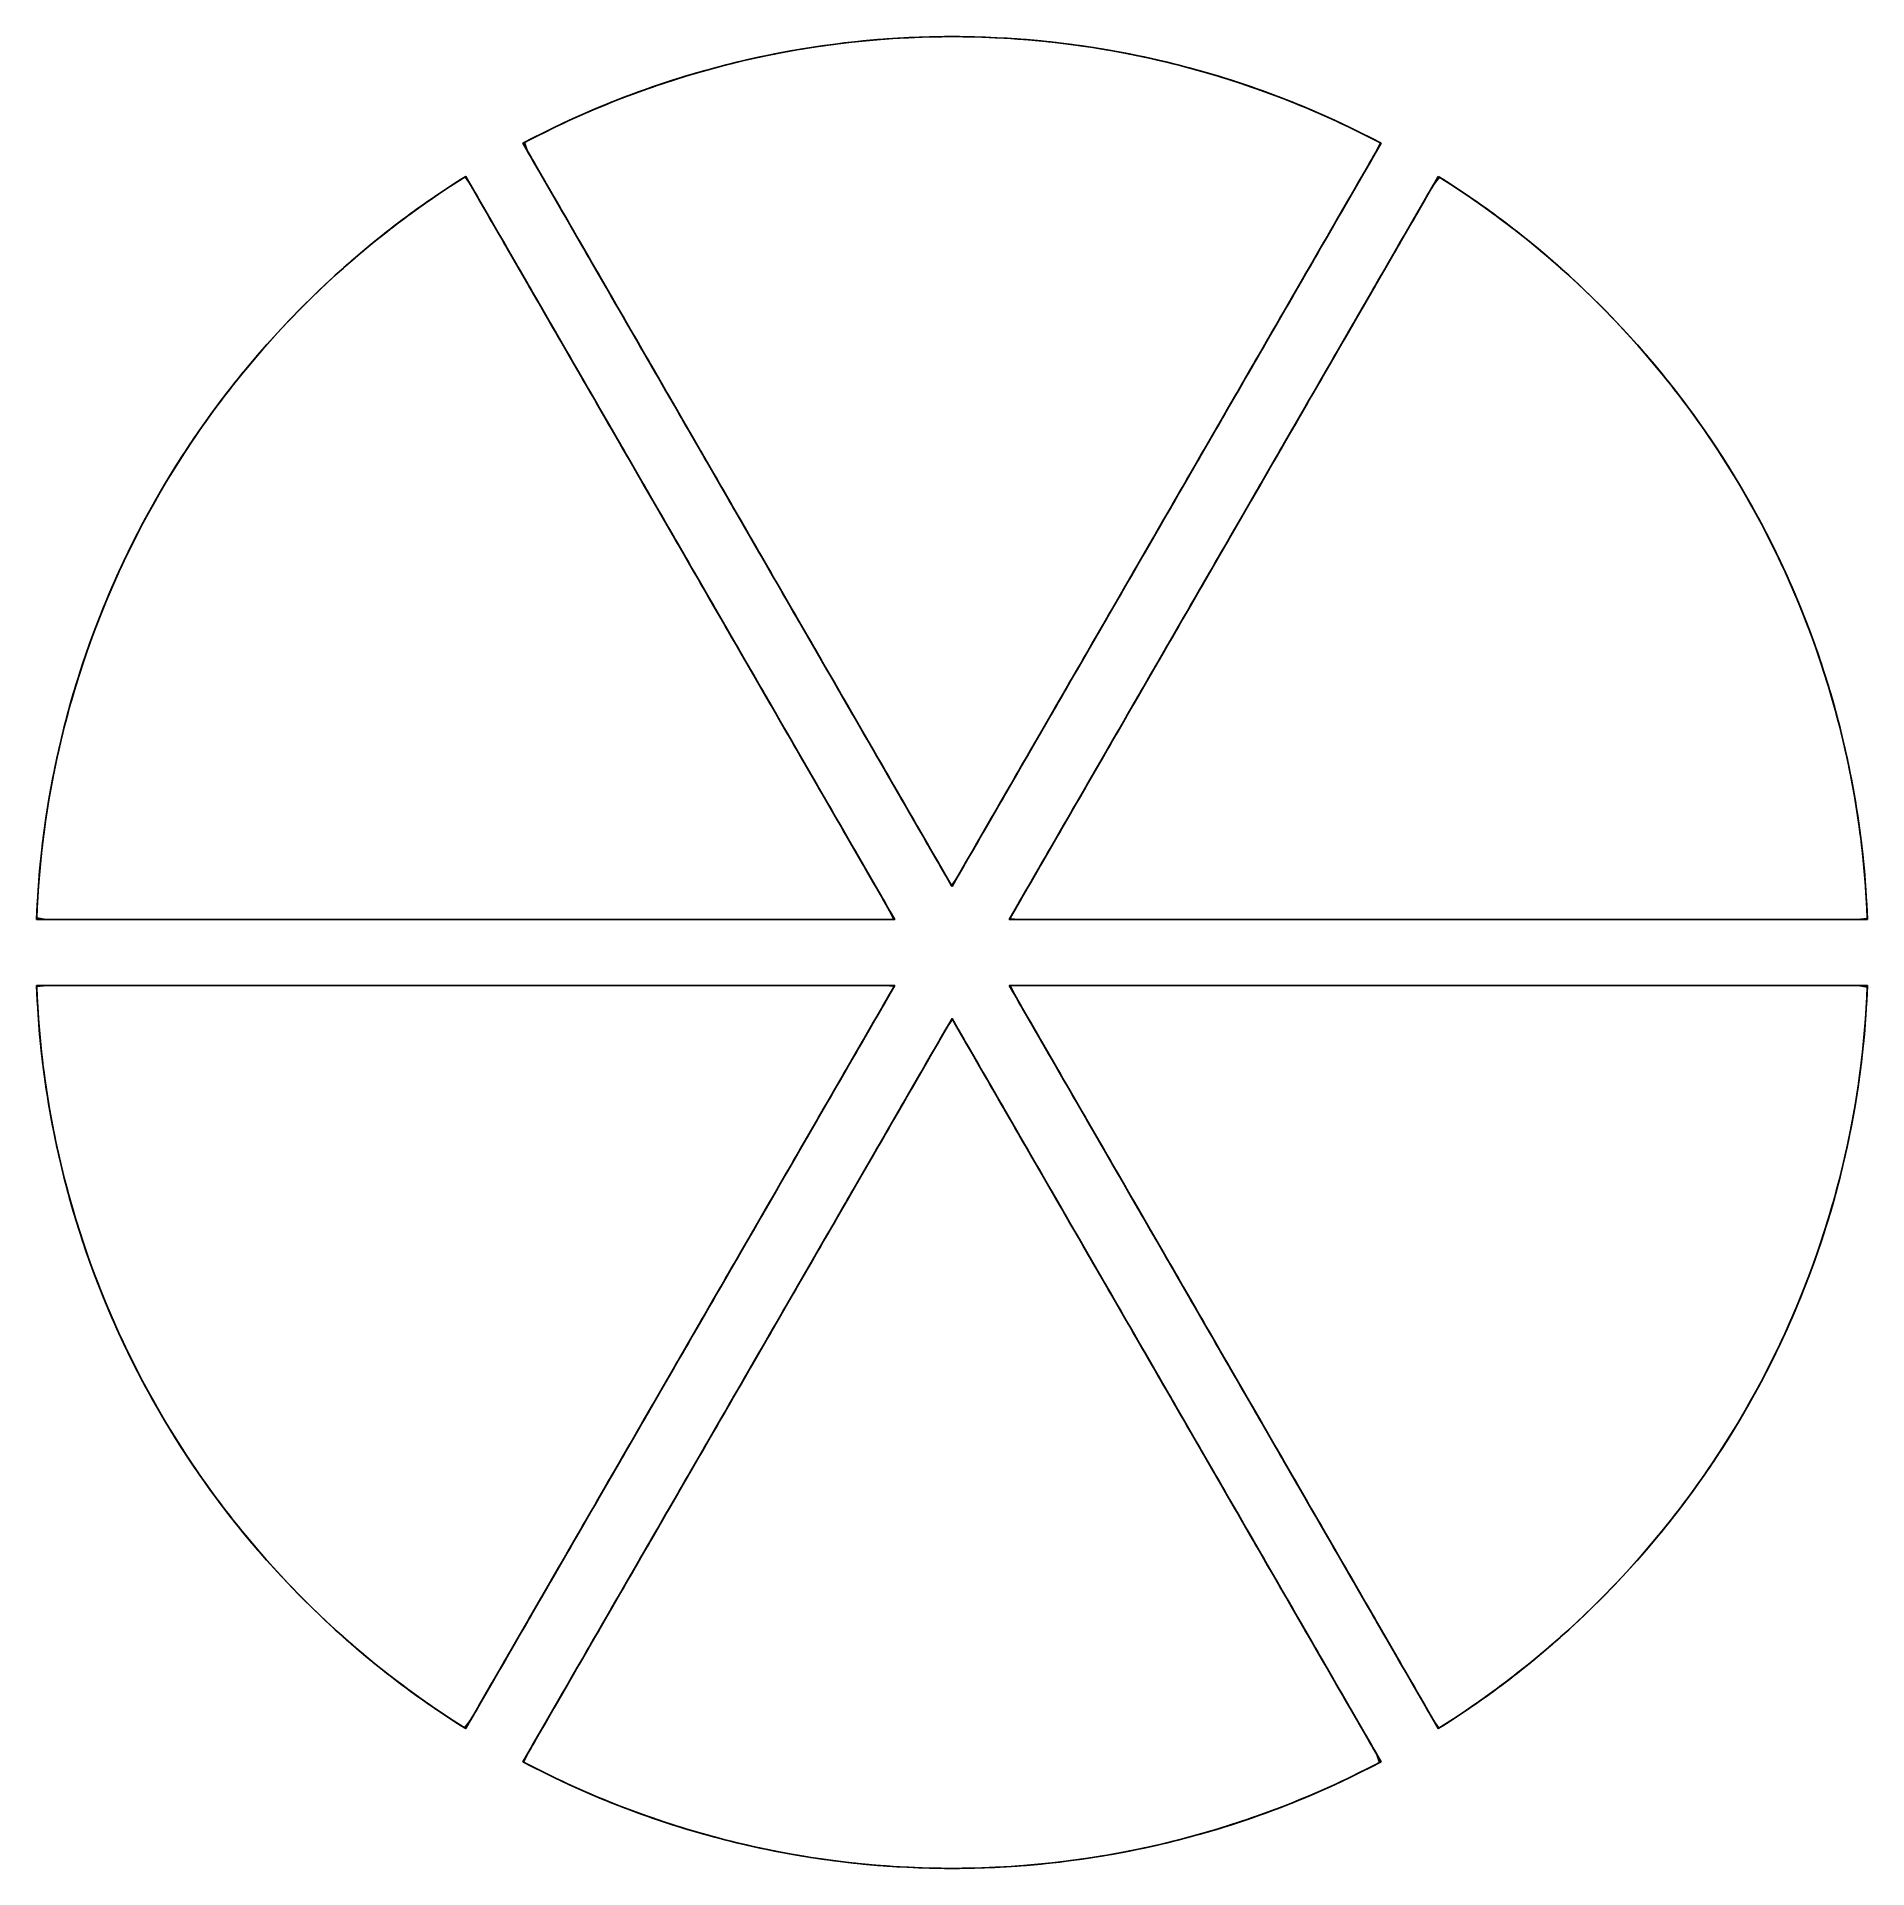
# Model space of a CAD drawing. Header units: millimetres. Extents: x -115 to 115, y -115 to 115.
import ezdxf

# ---------------------------------------------------------------- set-up
doc = ezdxf.new("R2010")
doc.units = ezdxf.units.MM
doc.layers.add('CUT', color=7, linetype='Continuous')

msp = doc.modelspace()

# ---------------------------------------------------------------- linework, layer by layer
at = {"layer": 'CUT'}
for points in [[(-53.822, 101.522), (-52.995, 101.956), (-52.165, 102.383), (-51.331, 102.804), (-50.494, 103.218), (-49.654, 103.624), (-48.81, 104.024), (-47.964, 104.418), (-47.114, 104.804), (-46.261, 105.183), (-45.404, 105.556), (-44.545, 105.921), (-43.683, 106.279), (-42.818, 106.631), (-41.95, 106.975), (-41.08, 107.313), (-40.206, 107.643), (-39.33, 107.966), (-38.452, 108.282), (-37.571, 108.591), (-36.687, 108.893), (-35.801, 109.187), (-34.913, 109.474), (-34.022, 109.754), (-33.129, 110.027), (-32.234, 110.293), (-31.337, 110.551), (-30.438, 110.802), (-29.537, 111.046), (-28.633, 111.282), (-27.728, 111.511), (-26.821, 111.733), (-25.912, 111.947), (-25.002, 112.154), (-24.09, 112.353), (-23.176, 112.545), (-22.261, 112.73), (-21.344, 112.907), (-20.426, 113.077), (-19.507, 113.239), (-18.586, 113.394), (-17.664, 113.541), (-16.741, 113.681), (-15.817, 113.813), (-14.891, 113.938), (-13.965, 114.055), (-13.038, 114.165), (-12.11, 114.267), (-11.181, 114.361), (-10.252, 114.448), (-9.321, 114.528), (-8.39, 114.6), (-7.459, 114.664), (-6.527, 114.721), (-5.595, 114.77), (-4.662, 114.812), (-3.729, 114.846), (-2.796, 114.873), (-1.862, 114.892), (-0.929, 114.903), (0.005, 114.907), (0.939, 114.903), (1.872, 114.891), (2.806, 114.872), (3.739, 114.846), (4.672, 114.812), (5.605, 114.77), (6.537, 114.721), (7.469, 114.664), (8.4, 114.599), (9.331, 114.527), (10.261, 114.448), (11.191, 114.36), (12.12, 114.266), (13.048, 114.163), (13.975, 114.054), (14.901, 113.936), (15.827, 113.812), (16.751, 113.679), (17.674, 113.539), (18.596, 113.392), (19.517, 113.237), (20.436, 113.075), (21.354, 112.905), (22.271, 112.728), (23.186, 112.543), (24.1, 112.351), (25.012, 112.151), (25.922, 111.945), (26.831, 111.73), (27.738, 111.509), (28.643, 111.279), (29.546, 111.043), (30.447, 110.799), (31.347, 110.548), (32.244, 110.29), (33.139, 110.024), (34.032, 109.751), (34.922, 109.471), (35.811, 109.184), (36.697, 108.889), (37.58, 108.588), (38.461, 108.279), (39.34, 107.963), (40.216, 107.639), (41.089, 107.309), (41.96, 106.972), (42.827, 106.627), (43.692, 106.276), (44.554, 105.917), (45.414, 105.552), (46.27, 105.179), (47.123, 104.8), (47.973, 104.413), (48.82, 104.02), (49.663, 103.62), (50.503, 103.213), (51.34, 102.799), (52.174, 102.379), (53.004, 101.952), (53.822, 101.522), (52.995, 101.956), (52.165, 102.383), (51.331, 102.804), (50.494, 103.218), (49.654, 103.624), (48.81, 104.024), (47.964, 104.418), (47.114, 104.804), (46.261, 105.183), (45.404, 105.556), (44.545, 105.921), (43.683, 106.279), (42.818, 106.631), (41.95, 106.975), (41.08, 107.313), (40.206, 107.643), (39.33, 107.966), (38.452, 108.282), (37.571, 108.591), (36.687, 108.893), (35.801, 109.187), (34.913, 109.474), (34.022, 109.754), (33.129, 110.027), (32.234, 110.293), (31.337, 110.551), (30.438, 110.802), (29.537, 111.046), (28.633, 111.282), (27.728, 111.511), (26.821, 111.733), (25.912, 111.947), (25.002, 112.154), (24.09, 112.353), (23.176, 112.545), (22.261, 112.73), (21.344, 112.907), (20.426, 113.077), (19.507, 113.239), (18.586, 113.394), (17.664, 113.541), (16.741, 113.681), (15.817, 113.813), (14.891, 113.938), (13.965, 114.055), (13.038, 114.165), (12.11, 114.267), (11.181, 114.361), (10.252, 114.448), (9.321, 114.528), (8.39, 114.6), (7.459, 114.664), (6.527, 114.721), (5.595, 114.77), (4.662, 114.812), (3.729, 114.846), (2.796, 114.873), (1.862, 114.892), (0.929, 114.903), (-0.005, 114.907), (-0.939, 114.903), (-1.872, 114.891), (-2.806, 114.872), (-3.739, 114.846), (-4.672, 114.812), (-5.605, 114.77), (-6.537, 114.721), (-7.469, 114.664), (-8.4, 114.599), (-9.331, 114.527), (-10.261, 114.448), (-11.191, 114.36), (-12.12, 114.266), (-13.048, 114.163), (-13.975, 114.054), (-14.901, 113.936), (-15.827, 113.812), (-16.751, 113.679), (-17.674, 113.539), (-18.596, 113.392), (-19.517, 113.237), (-20.436, 113.075), (-21.354, 112.905), (-22.271, 112.728), (-23.186, 112.543), (-24.1, 112.351), (-25.012, 112.151), (-25.922, 111.945), (-26.831, 111.73), (-27.738, 111.509), (-28.643, 111.279), (-29.546, 111.043), (-30.447, 110.799), (-31.347, 110.548), (-32.244, 110.29), (-33.139, 110.024), (-34.032, 109.751), (-34.922, 109.471), (-35.811, 109.184), (-36.697, 108.889), (-37.58, 108.588), (-38.461, 108.279), (-39.34, 107.963), (-40.216, 107.639), (-41.089, 107.309), (-41.96, 106.972), (-42.827, 106.627), (-43.692, 106.276), (-44.554, 105.917), (-45.414, 105.552), (-46.27, 105.179), (-47.123, 104.8), (-47.973, 104.413), (-48.82, 104.02), (-49.663, 103.62), (-50.503, 103.213), (-51.34, 102.799), (-52.174, 102.379), (-53.004, 101.952), (-53.822, 101.522)], [(0, 8.3), (0.682, 9.481), (1.364, 10.662), (2.046, 11.843), (2.728, 13.024), (3.41, 14.205), (4.091, 15.387), (4.773, 16.568), (5.455, 17.749), (6.137, 18.93), (6.819, 20.111), (7.501, 21.292), (8.183, 22.473), (8.865, 23.654), (9.547, 24.835), (10.229, 26.016), (10.911, 27.198), (11.592, 28.379), (12.274, 29.56), (12.956, 30.741), (13.638, 31.922), (14.32, 33.103), (15.002, 34.284), (15.684, 35.465), (16.366, 36.646), (17.048, 37.827), (17.73, 39.009), (18.411, 40.19), (19.093, 41.371), (19.775, 42.552), (20.457, 43.733), (21.139, 44.914), (21.821, 46.095), (22.503, 47.276), (23.185, 48.457), (23.867, 49.638), (24.549, 50.82), (25.231, 52.001), (25.912, 53.182), (26.594, 54.363), (27.276, 55.544), (27.958, 56.725), (28.64, 57.906), (29.322, 59.087), (30.004, 60.268), (30.686, 61.449), (31.368, 62.631), (32.05, 63.812), (32.732, 64.993), (33.413, 66.174), (34.095, 67.355), (34.777, 68.536), (35.459, 69.717), (36.141, 70.898), (36.823, 72.079), (37.505, 73.26), (38.187, 74.442), (38.869, 75.623), (39.551, 76.804), (40.233, 77.985), (40.914, 79.166), (41.596, 80.347), (42.278, 81.528), (42.96, 82.709), (43.642, 83.89), (44.324, 85.071), (45.006, 86.252), (45.688, 87.434), (46.37, 88.615), (47.052, 89.796), (47.734, 90.977), (48.415, 92.158), (49.097, 93.339), (49.779, 94.52), (50.461, 95.701), (51.143, 96.882), (51.825, 98.063), (52.507, 99.245), (53.189, 100.426), (53.736, 101.568), (52.526, 102.198), (51.31, 102.815), (50.086, 103.416), (48.855, 104.004), (47.617, 104.576), (46.372, 105.134), (45.121, 105.677), (43.864, 106.205), (42.6, 106.718), (41.331, 107.216), (40.055, 107.699), (38.774, 108.167), (37.488, 108.62), (36.196, 109.057), (34.899, 109.479), (33.597, 109.885), (32.291, 110.276), (30.98, 110.652), (29.664, 111.012), (28.344, 111.356), (27.021, 111.684), (25.693, 111.997), (24.362, 112.294), (23.028, 112.576), (21.69, 112.841), (20.349, 113.09), (19.006, 113.324), (17.659, 113.542), (16.311, 113.743), (14.959, 113.929), (13.606, 114.098), (12.251, 114.252), (10.894, 114.389), (9.536, 114.51), (8.176, 114.615), (6.815, 114.704), (5.453, 114.777), (4.091, 114.834), (2.727, 114.874), (1.364, 114.899), (0, 114.907), (-1.364, 114.899), (-2.727, 114.874), (-4.091, 114.834), (-5.453, 114.777), (-6.815, 114.704), (-8.176, 114.615), (-9.536, 114.51), (-10.894, 114.389), (-12.251, 114.252), (-13.606, 114.098), (-14.959, 113.929), (-16.311, 113.743), (-17.659, 113.542), (-19.006, 113.324), (-20.349, 113.09), (-21.69, 112.841), (-23.028, 112.576), (-24.362, 112.294), (-25.693, 111.997), (-27.021, 111.684), (-28.344, 111.356), (-29.664, 111.012), (-30.98, 110.652), (-32.291, 110.276), (-33.597, 109.885), (-34.899, 109.479), (-36.196, 109.057), (-37.488, 108.62), (-38.774, 108.167), (-40.055, 107.699), (-41.331, 107.216), (-42.6, 106.718), (-43.864, 106.205), (-45.121, 105.677), (-46.372, 105.134), (-47.617, 104.576), (-48.855, 104.004), (-50.086, 103.416), (-51.31, 102.815), (-52.526, 102.198), (-53.736, 101.568), (-53.189, 100.426), (-52.507, 99.245), (-51.825, 98.063), (-51.143, 96.882), (-50.461, 95.701), (-49.779, 94.52), (-49.097, 93.339), (-48.415, 92.158), (-47.734, 90.977), (-47.052, 89.796), (-46.37, 88.615), (-45.688, 87.434), (-45.006, 86.252), (-44.324, 85.071), (-43.642, 83.89), (-42.96, 82.709), (-42.278, 81.528), (-41.596, 80.347), (-40.914, 79.166), (-40.233, 77.985), (-39.551, 76.804), (-38.869, 75.623), (-38.187, 74.442), (-37.505, 73.26), (-36.823, 72.079), (-36.141, 70.898), (-35.459, 69.717), (-34.777, 68.536), (-34.095, 67.355), (-33.413, 66.174), (-32.732, 64.993), (-32.05, 63.812), (-31.368, 62.631), (-30.686, 61.449), (-30.004, 60.268), (-29.322, 59.087), (-28.64, 57.906), (-27.958, 56.725), (-27.276, 55.544), (-26.594, 54.363), (-25.912, 53.182), (-25.231, 52.001), (-24.549, 50.82), (-23.867, 49.638), (-23.185, 48.457), (-22.503, 47.276), (-21.821, 46.095), (-21.139, 44.914), (-20.457, 43.733), (-19.775, 42.552), (-19.093, 41.371), (-18.411, 40.19), (-17.73, 39.009), (-17.048, 37.827), (-16.366, 36.646), (-15.684, 35.465), (-15.002, 34.284), (-14.32, 33.103), (-13.638, 31.922), (-12.956, 30.741), (-12.274, 29.56), (-11.592, 28.379), (-10.911, 27.198), (-10.229, 26.016), (-9.547, 24.835), (-8.865, 23.654), (-8.183, 22.473), (-7.501, 21.292), (-6.819, 20.111), (-6.137, 18.93), (-5.455, 17.749), (-4.773, 16.568), (-4.091, 15.387), (-3.41, 14.205), (-2.728, 13.024), (-2.046, 11.843), (-1.364, 10.662), (-0.682, 9.481), (0, 8.3)], [(53.822, 101.522), (52.613, 102.154), (51.397, 102.771), (50.174, 103.374), (48.943, 103.962), (47.706, 104.536), (46.462, 105.094), (45.211, 105.638), (43.954, 106.168), (42.691, 106.682), (41.422, 107.181), (40.147, 107.665), (38.866, 108.134), (37.58, 108.588), (36.289, 109.026), (34.992, 109.449), (33.691, 109.857), (32.384, 110.249), (31.074, 110.625), (29.758, 110.986), (28.439, 111.332), (27.116, 111.661), (25.789, 111.975), (24.458, 112.274), (23.124, 112.556), (21.786, 112.822), (20.445, 113.073), (19.102, 113.308), (17.756, 113.527), (16.407, 113.729), (15.056, 113.916), (13.703, 114.087), (12.348, 114.241), (10.991, 114.38), (9.633, 114.502), (8.273, 114.608), (6.913, 114.699), (5.551, 114.773), (4.188, 114.83), (2.825, 114.872), (1.461, 114.897), (0.098, 114.907), (-1.266, 114.9), (-2.63, 114.877), (-3.993, 114.837), (-5.356, 114.782), (-6.718, 114.71), (-8.079, 114.622), (-9.438, 114.518), (-10.797, 114.398), (-12.154, 114.262), (-13.509, 114.11), (-14.863, 113.941), (-16.214, 113.757), (-17.563, 113.557), (-18.909, 113.34), (-20.253, 113.108), (-21.594, 112.859), (-22.932, 112.595), (-24.267, 112.315), (-25.598, 112.019), (-26.926, 111.707), (-28.25, 111.38), (-29.57, 111.037), (-30.886, 110.678), (-32.197, 110.304), (-33.504, 109.914), (-34.806, 109.508), (-36.103, 109.088), (-37.395, 108.651), (-38.682, 108.2), (-39.964, 107.733), (-41.24, 107.251), (-42.51, 106.754), (-43.774, 106.242), (-45.032, 105.715), (-46.283, 105.173), (-47.528, 104.617), (-48.766, 104.045), (-49.998, 103.459), (-51.222, 102.858), (-52.439, 102.243), (-53.649, 101.614), (-53.238, 100.51), (-52.556, 99.329), (-51.874, 98.148), (-51.192, 96.967), (-50.51, 95.786), (-49.828, 94.605), (-49.146, 93.424), (-48.464, 92.243), (-47.782, 91.061), (-47.1, 89.88), (-46.419, 88.699), (-45.737, 87.518), (-45.055, 86.337), (-44.373, 85.156), (-43.691, 83.975), (-43.009, 82.794), (-42.327, 81.613), (-41.645, 80.432), (-40.963, 79.25), (-40.281, 78.069), (-39.599, 76.888), (-38.918, 75.707), (-38.236, 74.526), (-37.554, 73.345), (-36.872, 72.164), (-36.19, 70.983), (-35.508, 69.802), (-34.826, 68.621), (-34.144, 67.44), (-33.462, 66.258), (-32.78, 65.077), (-32.098, 63.896), (-31.417, 62.715), (-30.735, 61.534), (-30.053, 60.353), (-29.371, 59.172), (-28.689, 57.991), (-28.007, 56.81), (-27.325, 55.629), (-26.643, 54.447), (-25.961, 53.266), (-25.279, 52.085), (-24.598, 50.904), (-23.916, 49.723), (-23.234, 48.542), (-22.552, 47.361), (-21.87, 46.18), (-21.188, 44.999), (-20.506, 43.818), (-19.824, 42.636), (-19.142, 41.455), (-18.46, 40.274), (-17.778, 39.093), (-17.097, 37.912), (-16.415, 36.731), (-15.733, 35.55), (-15.051, 34.369), (-14.369, 33.188), (-13.687, 32.007), (-13.005, 30.825), (-12.323, 29.644), (-11.641, 28.463), (-10.959, 27.282), (-10.277, 26.101), (-9.596, 24.92), (-8.914, 23.739), (-8.232, 22.558), (-7.55, 21.377), (-6.868, 20.196), (-6.186, 19.014), (-5.504, 17.833), (-4.822, 16.652), (-4.14, 15.471), (-3.458, 14.29), (-2.776, 13.109), (-2.095, 11.928), (-1.413, 10.747), (-0.731, 9.566), (-0.049, 8.385), (0.633, 9.397), (1.315, 10.578), (1.997, 11.759), (2.679, 12.94), (3.361, 14.121), (4.043, 15.302), (4.725, 16.483), (5.406, 17.664), (6.088, 18.845), (6.77, 20.026), (7.452, 21.207), (8.134, 22.389), (8.816, 23.57), (9.498, 24.751), (10.18, 25.932), (10.862, 27.113), (11.544, 28.294), (12.225, 29.475), (12.907, 30.656), (13.589, 31.837), (14.271, 33.018), (14.953, 34.2), (15.635, 35.381), (16.317, 36.562), (16.999, 37.743), (17.681, 38.924), (18.363, 40.105), (19.045, 41.286), (19.726, 42.467), (20.408, 43.648), (21.09, 44.829), (21.772, 46.011), (22.454, 47.192), (23.136, 48.373), (23.818, 49.554), (24.5, 50.735), (25.182, 51.916), (25.864, 53.097), (26.546, 54.278), (27.227, 55.459), (27.909, 56.64), (28.591, 57.822), (29.273, 59.003), (29.955, 60.184), (30.637, 61.365), (31.319, 62.546), (32.001, 63.727), (32.683, 64.908), (33.365, 66.089), (34.047, 67.27), (34.728, 68.451), (35.41, 69.633), (36.092, 70.814), (36.774, 71.995), (37.456, 73.176), (38.138, 74.357), (38.82, 75.538), (39.502, 76.719), (40.184, 77.9), (40.866, 79.081), (41.548, 80.262), (42.229, 81.443), (42.911, 82.625), (43.593, 83.806), (44.275, 84.987), (44.957, 86.168), (45.639, 87.349), (46.321, 88.53), (47.003, 89.711), (47.685, 90.892), (48.367, 92.073), (49.048, 93.254), (49.73, 94.436), (50.412, 95.617), (51.094, 96.798), (51.776, 97.979), (52.458, 99.16), (53.14, 100.341), (53.822, 101.522)], [(0, 8.3), (-0.444, 9.068), (-0.892, 9.845), (-1.341, 10.622), (-1.789, 11.399), (-2.238, 12.176), (-2.686, 12.953), (-3.135, 13.73), (-3.583, 14.507), (-4.032, 15.284), (-4.481, 16.061), (-4.929, 16.837), (-5.378, 17.614), (-5.826, 18.391), (-6.275, 19.168), (-6.723, 19.945), (-7.172, 20.722), (-7.62, 21.499), (-8.069, 22.276), (-8.518, 23.053), (-8.966, 23.83), (-9.415, 24.607), (-9.863, 25.384), (-10.312, 26.161), (-10.76, 26.938), (-11.209, 27.714), (-11.657, 28.491), (-12.106, 29.268), (-12.555, 30.045), (-13.003, 30.822), (-13.452, 31.599), (-13.9, 32.376), (-14.349, 33.153), (-14.797, 33.93), (-15.246, 34.707), (-15.694, 35.484), (-16.143, 36.261), (-16.592, 37.038), (-17.04, 37.814), (-17.489, 38.591), (-17.937, 39.368), (-18.386, 40.145), (-18.834, 40.922), (-19.283, 41.699), (-19.732, 42.476), (-20.18, 43.253), (-20.629, 44.03), (-21.077, 44.807), (-21.526, 45.584), (-21.974, 46.361), (-22.423, 47.138), (-22.871, 47.914), (-23.32, 48.691), (-23.769, 49.468), (-24.217, 50.245), (-24.666, 51.022), (-25.114, 51.799), (-25.563, 52.576), (-26.011, 53.353), (-26.46, 54.13), (-26.908, 54.907), (-27.357, 55.684), (-27.806, 56.461), (-28.254, 57.238), (-28.703, 58.014), (-29.151, 58.791), (-29.6, 59.568), (-30.048, 60.345), (-30.497, 61.122), (-30.945, 61.899), (-31.394, 62.676), (-31.843, 63.453), (-32.291, 64.23), (-32.74, 65.007), (-33.188, 65.784), (-33.637, 66.561), (-34.085, 67.338), (-34.534, 68.114), (-34.982, 68.891), (-35.431, 69.668), (-35.88, 70.445), (-36.328, 71.222), (-36.777, 71.999), (-37.225, 72.776), (-37.674, 73.553), (-38.122, 74.33), (-38.571, 75.107), (-39.019, 75.884), (-39.468, 76.661), (-39.917, 77.438), (-40.365, 78.214), (-40.814, 78.991), (-41.262, 79.768), (-41.711, 80.545), (-42.159, 81.322), (-42.608, 82.099), (-43.056, 82.876), (-43.505, 83.653), (-43.954, 84.43), (-44.402, 85.207), (-44.851, 85.984), (-45.299, 86.761), (-45.748, 87.538), (-46.196, 88.314), (-46.645, 89.091), (-47.093, 89.868), (-47.542, 90.645), (-47.991, 91.422), (-48.439, 92.199), (-48.888, 92.976), (-49.336, 93.753), (-49.785, 94.53), (-50.233, 95.307), (-50.682, 96.084), (-51.131, 96.861), (-51.579, 97.638), (-52.028, 98.414), (-52.476, 99.191), (-52.925, 99.968), (-53.373, 100.745), (-53.822, 101.522), (-53.378, 100.754), (-52.93, 99.977), (-52.481, 99.2), (-52.033, 98.423), (-51.584, 97.646), (-51.136, 96.869), (-50.687, 96.092), (-50.238, 95.315), (-49.79, 94.539), (-49.341, 93.762), (-48.893, 92.985), (-48.444, 92.208), (-47.996, 91.431), (-47.547, 90.654), (-47.098, 89.877), (-46.65, 89.1), (-46.201, 88.323), (-45.753, 87.546), (-45.304, 86.769), (-44.856, 85.992), (-44.407, 85.215), (-43.959, 84.439), (-43.51, 83.662), (-43.061, 82.885), (-42.613, 82.108), (-42.164, 81.331), (-41.716, 80.554), (-41.267, 79.777), (-40.819, 79), (-40.37, 78.223), (-39.922, 77.446), (-39.473, 76.669), (-39.024, 75.892), (-38.576, 75.115), (-38.127, 74.339), (-37.679, 73.562), (-37.23, 72.785), (-36.782, 72.008), (-36.333, 71.231), (-35.885, 70.454), (-35.436, 69.677), (-34.987, 68.9), (-34.539, 68.123), (-34.09, 67.346), (-33.642, 66.569), (-33.193, 65.792), (-32.745, 65.015), (-32.296, 64.238), (-31.848, 63.462), (-31.399, 62.685), (-30.95, 61.908), (-30.502, 61.131), (-30.053, 60.354), (-29.605, 59.577), (-29.156, 58.8), (-28.708, 58.023), (-28.259, 57.246), (-27.811, 56.469), (-27.362, 55.692), (-26.913, 54.915), (-26.465, 54.138), (-26.016, 53.362), (-25.568, 52.585), (-25.119, 51.808), (-24.671, 51.031), (-24.222, 50.254), (-23.774, 49.477), (-23.325, 48.7), (-22.876, 47.923), (-22.428, 47.146), (-21.979, 46.369), (-21.531, 45.592), (-21.082, 44.815), (-20.634, 44.038), (-20.185, 43.262), (-19.737, 42.485), (-19.288, 41.708), (-18.839, 40.931), (-18.391, 40.154), (-17.942, 39.377), (-17.494, 38.6), (-17.045, 37.823), (-16.597, 37.046), (-16.148, 36.269), (-15.699, 35.492), (-15.251, 34.715), (-14.802, 33.938), (-14.354, 33.162), (-13.905, 32.385), (-13.457, 31.608), (-13.008, 30.831), (-12.56, 30.054), (-12.111, 29.277), (-11.662, 28.5), (-11.214, 27.723), (-10.765, 26.946), (-10.317, 26.169), (-9.868, 25.392), (-9.42, 24.615), (-8.971, 23.838), (-8.523, 23.062), (-8.074, 22.285), (-7.625, 21.508), (-7.177, 20.731), (-6.728, 19.954), (-6.28, 19.177), (-5.831, 18.4), (-5.383, 17.623), (-4.934, 16.846), (-4.486, 16.069), (-4.037, 15.292), (-3.588, 14.515), (-3.14, 13.738), (-2.691, 12.962), (-2.243, 12.185), (-1.794, 11.408), (-1.346, 10.631), (-0.897, 9.854), (-0.449, 9.077), (0, 8.3)], [(0, 8.3), (0.449, 9.077), (0.897, 9.854), (1.346, 10.631), (1.794, 11.408), (2.243, 12.185), (2.691, 12.962), (3.14, 13.738), (3.588, 14.515), (4.037, 15.292), (4.486, 16.069), (4.934, 16.846), (5.383, 17.623), (5.831, 18.4), (6.28, 19.177), (6.728, 19.954), (7.177, 20.731), (7.625, 21.508), (8.074, 22.285), (8.523, 23.062), (8.971, 23.838), (9.42, 24.615), (9.868, 25.392), (10.317, 26.169), (10.765, 26.946), (11.214, 27.723), (11.662, 28.5), (12.111, 29.277), (12.56, 30.054), (13.008, 30.831), (13.457, 31.608), (13.905, 32.385), (14.354, 33.162), (14.802, 33.938), (15.251, 34.715), (15.699, 35.492), (16.148, 36.269), (16.597, 37.046), (17.045, 37.823), (17.494, 38.6), (17.942, 39.377), (18.391, 40.154), (18.839, 40.931), (19.288, 41.708), (19.737, 42.485), (20.185, 43.262), (20.634, 44.038), (21.082, 44.815), (21.531, 45.592), (21.979, 46.369), (22.428, 47.146), (22.876, 47.923), (23.325, 48.7), (23.774, 49.477), (24.222, 50.254), (24.671, 51.031), (25.119, 51.808), (25.568, 52.585), (26.016, 53.362), (26.465, 54.138), (26.913, 54.915), (27.362, 55.692), (27.811, 56.469), (28.259, 57.246), (28.708, 58.023), (29.156, 58.8), (29.605, 59.577), (30.053, 60.354), (30.502, 61.131), (30.95, 61.908), (31.399, 62.685), (31.848, 63.462), (32.296, 64.238), (32.745, 65.015), (33.193, 65.792), (33.642, 66.569), (34.09, 67.346), (34.539, 68.123), (34.987, 68.9), (35.436, 69.677), (35.885, 70.454), (36.333, 71.231), (36.782, 72.008), (37.23, 72.785), (37.679, 73.562), (38.127, 74.339), (38.576, 75.115), (39.024, 75.892), (39.473, 76.669), (39.922, 77.446), (40.37, 78.223), (40.819, 79), (41.267, 79.777), (41.716, 80.554), (42.164, 81.331), (42.613, 82.108), (43.061, 82.885), (43.51, 83.662), (43.959, 84.439), (44.407, 85.215), (44.856, 85.992), (45.304, 86.769), (45.753, 87.546), (46.201, 88.323), (46.65, 89.1), (47.098, 89.877), (47.547, 90.654), (47.996, 91.431), (48.444, 92.208), (48.893, 92.985), (49.341, 93.762), (49.79, 94.539), (50.238, 95.315), (50.687, 96.092), (51.136, 96.869), (51.584, 97.646), (52.033, 98.423), (52.481, 99.2), (52.93, 99.977), (53.378, 100.754), (53.822, 101.522), (53.373, 100.745), (52.925, 99.968), (52.476, 99.191), (52.028, 98.414), (51.579, 97.638), (51.131, 96.861), (50.682, 96.084), (50.233, 95.307), (49.785, 94.53), (49.336, 93.753), (48.888, 92.976), (48.439, 92.199), (47.991, 91.422), (47.542, 90.645), (47.093, 89.868), (46.645, 89.091), (46.196, 88.314), (45.748, 87.538), (45.299, 86.761), (44.851, 85.984), (44.402, 85.207), (43.954, 84.43), (43.505, 83.653), (43.056, 82.876), (42.608, 82.099), (42.159, 81.322), (41.711, 80.545), (41.262, 79.768), (40.814, 78.991), (40.365, 78.214), (39.917, 77.438), (39.468, 76.661), (39.019, 75.884), (38.571, 75.107), (38.122, 74.33), (37.674, 73.553), (37.225, 72.776), (36.777, 71.999), (36.328, 71.222), (35.88, 70.445), (35.431, 69.668), (34.982, 68.891), (34.534, 68.114), (34.085, 67.338), (33.637, 66.561), (33.188, 65.784), (32.74, 65.007), (32.291, 64.23), (31.843, 63.453), (31.394, 62.676), (30.945, 61.899), (30.497, 61.122), (30.048, 60.345), (29.6, 59.568), (29.151, 58.791), (28.703, 58.014), (28.254, 57.238), (27.806, 56.461), (27.357, 55.684), (26.908, 54.907), (26.46, 54.13), (26.011, 53.353), (25.563, 52.576), (25.114, 51.799), (24.666, 51.022), (24.217, 50.245), (23.769, 49.468), (23.32, 48.691), (22.871, 47.914), (22.423, 47.138), (21.974, 46.361), (21.526, 45.584), (21.077, 44.807), (20.629, 44.03), (20.18, 43.253), (19.732, 42.476), (19.283, 41.699), (18.834, 40.922), (18.386, 40.145), (17.937, 39.368), (17.489, 38.591), (17.04, 37.814), (16.592, 37.038), (16.143, 36.261), (15.694, 35.484), (15.246, 34.707), (14.797, 33.93), (14.349, 33.153), (13.9, 32.376), (13.452, 31.599), (13.003, 30.822), (12.555, 30.045), (12.106, 29.268), (11.657, 28.491), (11.209, 27.714), (10.76, 26.938), (10.312, 26.161), (9.863, 25.384), (9.415, 24.607), (8.966, 23.83), (8.518, 23.053), (8.069, 22.276), (7.62, 21.499), (7.172, 20.722), (6.723, 19.945), (6.275, 19.168), (5.826, 18.391), (5.378, 17.614), (4.929, 16.837), (4.481, 16.061), (4.032, 15.284), (3.583, 14.507), (3.135, 13.73), (2.686, 12.953), (2.238, 12.176), (1.789, 11.399), (1.341, 10.622), (0.892, 9.845), (0.444, 9.068), (0, 8.3)], [(-114.832, 4.15), (-114.794, 5.083), (-114.749, 6.015), (-114.696, 6.948), (-114.636, 7.879), (-114.568, 8.811), (-114.493, 9.741), (-114.41, 10.671), (-114.32, 11.6), (-114.222, 12.529), (-114.116, 13.456), (-114.003, 14.383), (-113.882, 15.309), (-113.754, 16.234), (-113.618, 17.158), (-113.475, 18.08), (-113.325, 19.002), (-113.167, 19.922), (-113.001, 20.841), (-112.828, 21.758), (-112.647, 22.674), (-112.459, 23.589), (-112.264, 24.502), (-112.061, 25.413), (-111.851, 26.323), (-111.633, 27.231), (-111.409, 28.137), (-111.176, 29.041), (-110.937, 29.943), (-110.69, 30.844), (-110.435, 31.742), (-110.174, 32.638), (-109.905, 33.533), (-109.629, 34.424), (-109.346, 35.314), (-109.055, 36.201), (-108.757, 37.086), (-108.452, 37.969), (-108.14, 38.849), (-107.821, 39.726), (-107.495, 40.601), (-107.161, 41.473), (-106.821, 42.342), (-106.473, 43.209), (-106.119, 44.072), (-105.757, 44.933), (-105.388, 45.791), (-105.013, 46.646), (-104.63, 47.498), (-104.241, 48.346), (-103.845, 49.192), (-103.442, 50.034), (-103.032, 50.873), (-102.615, 51.708), (-102.191, 52.54), (-101.761, 53.369), (-101.324, 54.194), (-100.88, 55.015), (-100.43, 55.833), (-99.973, 56.647), (-99.51, 57.458), (-99.039, 58.264), (-98.563, 59.067), (-98.08, 59.866), (-97.59, 60.661), (-97.094, 61.452), (-96.591, 62.239), (-96.082, 63.022), (-95.567, 63.8), (-95.046, 64.575), (-94.518, 65.345), (-93.984, 66.11), (-93.443, 66.872), (-92.897, 67.629), (-92.344, 68.382), (-91.786, 69.13), (-91.221, 69.873), (-90.65, 70.612), (-90.074, 71.346), (-89.491, 72.076), (-88.902, 72.8), (-88.308, 73.52), (-87.708, 74.236), (-87.102, 74.946), (-86.49, 75.651), (-85.872, 76.351), (-85.249, 77.046), (-84.62, 77.737), (-83.986, 78.422), (-83.346, 79.101), (-82.7, 79.776), (-82.049, 80.445), (-81.393, 81.109), (-80.731, 81.768), (-80.064, 82.421), (-79.392, 83.069), (-78.714, 83.711), (-78.032, 84.348), (-77.344, 84.979), (-76.651, 85.605), (-75.953, 86.225), (-75.249, 86.839), (-74.541, 87.448), (-73.828, 88.051), (-73.111, 88.648), (-72.388, 89.239), (-71.66, 89.824), (-70.928, 90.403), (-70.191, 90.977), (-69.45, 91.544), (-68.704, 92.105), (-67.953, 92.66), (-67.198, 93.209), (-66.438, 93.752), (-65.674, 94.289), (-64.906, 94.82), (-64.133, 95.344), (-63.357, 95.862), (-62.576, 96.373), (-61.791, 96.879), (-61.01, 97.372), (-61.799, 96.873), (-62.584, 96.368), (-63.365, 95.856), (-64.142, 95.338), (-64.914, 94.814), (-65.683, 94.283), (-66.446, 93.747), (-67.206, 93.204), (-67.961, 92.654), (-68.712, 92.099), (-69.458, 91.538), (-70.199, 90.97), (-70.936, 90.397), (-71.668, 89.818), (-72.396, 89.232), (-73.118, 88.641), (-73.836, 88.044), (-74.549, 87.441), (-75.257, 86.833), (-75.96, 86.218), (-76.658, 85.598), (-77.351, 84.973), (-78.039, 84.341), (-78.722, 83.705), (-79.399, 83.062), (-80.071, 82.414), (-80.738, 81.761), (-81.4, 81.102), (-82.056, 80.438), (-82.707, 79.769), (-83.353, 79.094), (-83.993, 78.414), (-84.627, 77.729), (-85.256, 77.039), (-85.879, 76.344), (-86.496, 75.643), (-87.108, 74.938), (-87.714, 74.228), (-88.314, 73.513), (-88.909, 72.793), (-89.497, 72.068), (-90.08, 71.338), (-90.657, 70.604), (-91.227, 69.865), (-91.792, 69.122), (-92.35, 68.374), (-92.903, 67.621), (-93.449, 66.864), (-93.99, 66.102), (-94.524, 65.336), (-95.051, 64.566), (-95.573, 63.792), (-96.088, 63.013), (-96.597, 62.23), (-97.099, 61.443), (-97.595, 60.652), (-98.085, 59.857), (-98.568, 59.059), (-99.045, 58.256), (-99.515, 57.449), (-99.978, 56.639), (-100.435, 55.824), (-100.885, 55.006), (-101.329, 54.185), (-101.766, 53.36), (-102.196, 52.531), (-102.619, 51.699), (-103.036, 50.864), (-103.446, 50.025), (-103.849, 49.182), (-104.245, 48.337), (-104.635, 47.488), (-105.017, 46.637), (-105.392, 45.782), (-105.761, 44.924), (-106.122, 44.063), (-106.477, 43.2), (-106.824, 42.333), (-107.165, 41.464), (-107.498, 40.591), (-107.825, 39.717), (-108.144, 38.839), (-108.456, 37.959), (-108.761, 37.077), (-109.058, 36.192), (-109.349, 35.305), (-109.632, 34.415), (-109.908, 33.523), (-110.177, 32.629), (-110.438, 31.733), (-110.692, 30.834), (-110.939, 29.934), (-111.179, 29.031), (-111.411, 28.127), (-111.636, 27.221), (-111.853, 26.313), (-112.063, 25.403), (-112.266, 24.492), (-112.461, 23.579), (-112.649, 22.664), (-112.83, 21.748), (-113.003, 20.831), (-113.168, 19.912), (-113.326, 18.992), (-113.477, 18.07), (-113.62, 17.148), (-113.756, 16.224), (-113.884, 15.299), (-114.004, 14.373), (-114.117, 13.447), (-114.223, 12.519), (-114.321, 11.59), (-114.411, 10.661), (-114.494, 9.731), (-114.569, 8.801), (-114.637, 7.869), (-114.697, 6.938), (-114.75, 6.005), (-114.795, 5.073), (-114.832, 4.15)], [(-7.188, 4.15), (-7.87, 5.331), (-8.552, 6.512), (-9.234, 7.693), (-9.916, 8.874), (-10.598, 10.055), (-11.279, 11.237), (-11.961, 12.418), (-12.643, 13.599), (-13.325, 14.78), (-14.007, 15.961), (-14.689, 17.142), (-15.371, 18.323), (-16.053, 19.504), (-16.735, 20.685), (-17.417, 21.866), (-18.099, 23.048), (-18.78, 24.229), (-19.462, 25.41), (-20.144, 26.591), (-20.826, 27.772), (-21.508, 28.953), (-22.19, 30.134), (-22.872, 31.315), (-23.554, 32.496), (-24.236, 33.677), (-24.918, 34.859), (-25.6, 36.04), (-26.281, 37.221), (-26.963, 38.402), (-27.645, 39.583), (-28.327, 40.764), (-29.009, 41.945), (-29.691, 43.126), (-30.373, 44.307), (-31.055, 45.488), (-31.737, 46.67), (-32.419, 47.851), (-33.1, 49.032), (-33.782, 50.213), (-34.464, 51.394), (-35.146, 52.575), (-35.828, 53.756), (-36.51, 54.937), (-37.192, 56.118), (-37.874, 57.299), (-38.556, 58.481), (-39.238, 59.662), (-39.92, 60.843), (-40.601, 62.024), (-41.283, 63.205), (-41.965, 64.386), (-42.647, 65.567), (-43.329, 66.748), (-44.011, 67.929), (-44.693, 69.11), (-45.375, 70.292), (-46.057, 71.473), (-46.739, 72.654), (-47.421, 73.835), (-48.102, 75.016), (-48.784, 76.197), (-49.466, 77.378), (-50.148, 78.559), (-50.83, 79.74), (-51.512, 80.921), (-52.194, 82.102), (-52.876, 83.284), (-53.558, 84.465), (-54.24, 85.646), (-54.922, 86.827), (-55.603, 88.008), (-56.285, 89.189), (-56.967, 90.37), (-57.649, 91.551), (-58.331, 92.732), (-59.013, 93.913), (-59.695, 95.095), (-60.377, 96.276), (-61.093, 97.32), (-62.243, 96.588), (-63.385, 95.843), (-64.518, 95.084), (-65.642, 94.311), (-66.757, 93.526), (-67.862, 92.727), (-68.958, 91.915), (-70.044, 91.09), (-71.12, 90.252), (-72.187, 89.402), (-73.243, 88.539), (-74.288, 87.663), (-75.323, 86.775), (-76.348, 85.875), (-77.362, 84.963), (-78.365, 84.039), (-79.357, 83.103), (-80.337, 82.155), (-81.307, 81.196), (-82.265, 80.225), (-83.211, 79.243), (-84.146, 78.25), (-85.069, 77.246), (-85.979, 76.23), (-86.878, 75.205), (-87.765, 74.168), (-88.639, 73.121), (-89.5, 72.064), (-90.349, 70.997), (-91.185, 69.92), (-92.009, 68.832), (-92.819, 67.736), (-93.617, 66.629), (-94.401, 65.513), (-95.172, 64.388), (-95.929, 63.254), (-96.673, 62.111), (-97.404, 60.959), (-98.12, 59.799), (-98.823, 58.63), (-99.512, 57.453), (-100.187, 56.268), (-100.848, 55.075), (-101.494, 53.874), (-102.127, 52.666), (-102.744, 51.45), (-103.348, 50.227), (-103.937, 48.997), (-104.511, 47.76), (-105.07, 46.516), (-105.615, 45.266), (-106.145, 44.009), (-106.66, 42.746), (-107.16, 41.477), (-107.644, 40.203), (-108.114, 38.922), (-108.568, 37.636), (-109.007, 36.345), (-109.431, 35.049), (-109.839, 33.747), (-110.232, 32.441), (-110.609, 31.131), (-110.971, 29.816), (-111.317, 28.497), (-111.647, 27.174), (-111.962, 25.847), (-112.261, 24.516), (-112.544, 23.182), (-112.811, 21.844), (-113.063, 20.504), (-113.298, 19.161), (-113.517, 17.815), (-113.721, 16.466), (-113.908, 15.115), (-114.08, 13.762), (-114.235, 12.407), (-114.374, 11.051), (-114.497, 9.692), (-114.604, 8.333), (-114.695, 6.972), (-114.77, 5.61), (-114.828, 4.248), (-113.566, 4.15), (-112.202, 4.15), (-110.838, 4.15), (-109.474, 4.15), (-108.11, 4.15), (-106.746, 4.15), (-105.383, 4.15), (-104.019, 4.15), (-102.655, 4.15), (-101.291, 4.15), (-99.927, 4.15), (-98.564, 4.15), (-97.2, 4.15), (-95.836, 4.15), (-94.472, 4.15), (-93.108, 4.15), (-91.745, 4.15), (-90.381, 4.15), (-89.017, 4.15), (-87.653, 4.15), (-86.289, 4.15), (-84.925, 4.15), (-83.562, 4.15), (-82.198, 4.15), (-80.834, 4.15), (-79.47, 4.15), (-78.106, 4.15), (-76.743, 4.15), (-75.379, 4.15), (-74.015, 4.15), (-72.651, 4.15), (-71.287, 4.15), (-69.923, 4.15), (-68.56, 4.15), (-67.196, 4.15), (-65.832, 4.15), (-64.468, 4.15), (-63.104, 4.15), (-61.741, 4.15), (-60.377, 4.15), (-59.013, 4.15), (-57.649, 4.15), (-56.285, 4.15), (-54.922, 4.15), (-53.558, 4.15), (-52.194, 4.15), (-50.83, 4.15), (-49.466, 4.15), (-48.102, 4.15), (-46.739, 4.15), (-45.375, 4.15), (-44.011, 4.15), (-42.647, 4.15), (-41.283, 4.15), (-39.92, 4.15), (-38.556, 4.15), (-37.192, 4.15), (-35.828, 4.15), (-34.464, 4.15), (-33.1, 4.15), (-31.737, 4.15), (-30.373, 4.15), (-29.009, 4.15), (-27.645, 4.15), (-26.281, 4.15), (-24.918, 4.15), (-23.554, 4.15), (-22.19, 4.15), (-20.826, 4.15), (-19.462, 4.15), (-18.099, 4.15), (-16.735, 4.15), (-15.371, 4.15), (-14.007, 4.15), (-12.643, 4.15), (-11.279, 4.15), (-9.916, 4.15), (-8.552, 4.15), (-7.188, 4.15)], [(-61.01, 97.372), (-62.161, 96.641), (-63.304, 95.897), (-64.438, 95.139), (-65.562, 94.367), (-66.678, 93.582), (-67.784, 92.784), (-68.88, 91.973), (-69.967, 91.149), (-71.044, 90.312), (-72.111, 89.463), (-73.167, 88.601), (-74.214, 87.726), (-75.25, 86.839), (-76.275, 85.94), (-77.29, 85.029), (-78.293, 84.105), (-79.286, 83.17), (-80.268, 82.223), (-81.238, 81.265), (-82.197, 80.295), (-83.144, 79.314), (-84.079, 78.321), (-85.003, 77.318), (-85.915, 76.304), (-86.814, 75.278), (-87.701, 74.243), (-88.576, 73.197), (-89.439, 72.14), (-90.289, 71.074), (-91.126, 69.997), (-91.95, 68.911), (-92.762, 67.814), (-93.56, 66.709), (-94.345, 65.594), (-95.117, 64.469), (-95.876, 63.336), (-96.621, 62.193), (-97.352, 61.042), (-98.07, 59.883), (-98.773, 58.714), (-99.463, 57.538), (-100.139, 56.353), (-100.801, 55.161), (-101.448, 53.961), (-102.082, 52.753), (-102.701, 51.537), (-103.305, 50.315), (-103.895, 49.085), (-104.47, 47.849), (-105.031, 46.605), (-105.577, 45.356), (-106.107, 44.099), (-106.623, 42.837), (-107.124, 41.568), (-107.61, 40.294), (-108.081, 39.014), (-108.536, 37.729), (-108.976, 36.438), (-109.401, 35.142), (-109.81, 33.841), (-110.204, 32.535), (-110.583, 31.225), (-110.946, 29.91), (-111.293, 28.591), (-111.624, 27.268), (-111.94, 25.942), (-112.24, 24.611), (-112.524, 23.277), (-112.793, 21.94), (-113.045, 20.6), (-113.282, 19.257), (-113.502, 17.911), (-113.707, 16.563), (-113.895, 15.212), (-114.068, 13.859), (-114.224, 12.504), (-114.365, 11.148), (-114.489, 9.79), (-114.597, 8.43), (-114.689, 7.069), (-114.765, 5.708), (-114.824, 4.345), (-113.663, 4.15), (-112.299, 4.15), (-110.936, 4.15), (-109.572, 4.15), (-108.208, 4.15), (-106.844, 4.15), (-105.48, 4.15), (-104.117, 4.15), (-102.753, 4.15), (-101.389, 4.15), (-100.025, 4.15), (-98.661, 4.15), (-97.297, 4.15), (-95.934, 4.15), (-94.57, 4.15), (-93.206, 4.15), (-91.842, 4.15), (-90.478, 4.15), (-89.115, 4.15), (-87.751, 4.15), (-86.387, 4.15), (-85.023, 4.15), (-83.659, 4.15), (-82.296, 4.15), (-80.932, 4.15), (-79.568, 4.15), (-78.204, 4.15), (-76.84, 4.15), (-75.476, 4.15), (-74.113, 4.15), (-72.749, 4.15), (-71.385, 4.15), (-70.021, 4.15), (-68.657, 4.15), (-67.294, 4.15), (-65.93, 4.15), (-64.566, 4.15), (-63.202, 4.15), (-61.838, 4.15), (-60.474, 4.15), (-59.111, 4.15), (-57.747, 4.15), (-56.383, 4.15), (-55.019, 4.15), (-53.655, 4.15), (-52.292, 4.15), (-50.928, 4.15), (-49.564, 4.15), (-48.2, 4.15), (-46.836, 4.15), (-45.473, 4.15), (-44.109, 4.15), (-42.745, 4.15), (-41.381, 4.15), (-40.017, 4.15), (-38.653, 4.15), (-37.29, 4.15), (-35.926, 4.15), (-34.562, 4.15), (-33.198, 4.15), (-31.834, 4.15), (-30.471, 4.15), (-29.107, 4.15), (-27.743, 4.15), (-26.379, 4.15), (-25.015, 4.15), (-23.651, 4.15), (-22.288, 4.15), (-20.924, 4.15), (-19.56, 4.15), (-18.196, 4.15), (-16.832, 4.15), (-15.469, 4.15), (-14.105, 4.15), (-12.741, 4.15), (-11.377, 4.15), (-10.013, 4.15), (-8.65, 4.15), (-7.286, 4.15), (-7.821, 5.247), (-8.503, 6.428), (-9.185, 7.609), (-9.867, 8.79), (-10.549, 9.971), (-11.231, 11.152), (-11.913, 12.333), (-12.594, 13.514), (-13.276, 14.695), (-13.958, 15.876), (-14.64, 17.057), (-15.322, 18.239), (-16.004, 19.42), (-16.686, 20.601), (-17.368, 21.782), (-18.05, 22.963), (-18.732, 24.144), (-19.414, 25.325), (-20.095, 26.506), (-20.777, 27.687), (-21.459, 28.868), (-22.141, 30.05), (-22.823, 31.231), (-23.505, 32.412), (-24.187, 33.593), (-24.869, 34.774), (-25.551, 35.955), (-26.233, 37.136), (-26.914, 38.317), (-27.596, 39.498), (-28.278, 40.679), (-28.96, 41.861), (-29.642, 43.042), (-30.324, 44.223), (-31.006, 45.404), (-31.688, 46.585), (-32.37, 47.766), (-33.052, 48.947), (-33.734, 50.128), (-34.415, 51.309), (-35.097, 52.49), (-35.779, 53.672), (-36.461, 54.853), (-37.143, 56.034), (-37.825, 57.215), (-38.507, 58.396), (-39.189, 59.577), (-39.871, 60.758), (-40.553, 61.939), (-41.235, 63.12), (-41.916, 64.301), (-42.598, 65.483), (-43.28, 66.664), (-43.962, 67.845), (-44.644, 69.026), (-45.326, 70.207), (-46.008, 71.388), (-46.69, 72.569), (-47.372, 73.75), (-48.054, 74.931), (-48.736, 76.112), (-49.417, 77.293), (-50.099, 78.475), (-50.781, 79.656), (-51.463, 80.837), (-52.145, 82.018), (-52.827, 83.199), (-53.509, 84.38), (-54.191, 85.561), (-54.873, 86.742), (-55.555, 87.923), (-56.237, 89.104), (-56.918, 90.286), (-57.6, 91.467), (-58.282, 92.648), (-58.964, 93.829), (-59.646, 95.01), (-60.328, 96.191), (-61.01, 97.372)], [(-61.01, 97.372), (-60.566, 96.604), (-60.118, 95.827), (-59.669, 95.05), (-59.221, 94.273), (-58.772, 93.496), (-58.324, 92.719), (-57.875, 91.942), (-57.426, 91.165), (-56.978, 90.389), (-56.529, 89.612), (-56.081, 88.835), (-55.632, 88.058), (-55.184, 87.281), (-54.735, 86.504), (-54.287, 85.727), (-53.838, 84.95), (-53.389, 84.173), (-52.941, 83.396), (-52.492, 82.619), (-52.044, 81.842), (-51.595, 81.065), (-51.147, 80.289), (-50.698, 79.512), (-50.249, 78.735), (-49.801, 77.958), (-49.352, 77.181), (-48.904, 76.404), (-48.455, 75.627), (-48.007, 74.85), (-47.558, 74.073), (-47.11, 73.296), (-46.661, 72.519), (-46.212, 71.742), (-45.764, 70.965), (-45.315, 70.189), (-44.867, 69.412), (-44.418, 68.635), (-43.97, 67.858), (-43.521, 67.081), (-43.073, 66.304), (-42.624, 65.527), (-42.175, 64.75), (-41.727, 63.973), (-41.278, 63.196), (-40.83, 62.419), (-40.381, 61.642), (-39.933, 60.865), (-39.484, 60.088), (-39.036, 59.312), (-38.587, 58.535), (-38.138, 57.758), (-37.69, 56.981), (-37.241, 56.204), (-36.793, 55.427), (-36.344, 54.65), (-35.896, 53.873), (-35.447, 53.096), (-34.999, 52.319), (-34.55, 51.542), (-34.101, 50.765), (-33.653, 49.988), (-33.204, 49.212), (-32.756, 48.435), (-32.307, 47.658), (-31.859, 46.881), (-31.41, 46.104), (-30.962, 45.327), (-30.513, 44.55), (-30.064, 43.773), (-29.616, 42.996), (-29.167, 42.219), (-28.719, 41.442), (-28.27, 40.665), (-27.822, 39.888), (-27.373, 39.112), (-26.925, 38.335), (-26.476, 37.558), (-26.027, 36.781), (-25.579, 36.004), (-25.13, 35.227), (-24.682, 34.45), (-24.233, 33.673), (-23.785, 32.896), (-23.336, 32.119), (-22.888, 31.342), (-22.439, 30.565), (-21.99, 29.788), (-21.542, 29.012), (-21.093, 28.235), (-20.645, 27.458), (-20.196, 26.681), (-19.748, 25.904), (-19.299, 25.127), (-18.85, 24.35), (-18.402, 23.573), (-17.953, 22.796), (-17.505, 22.019), (-17.056, 21.242), (-16.608, 20.465), (-16.159, 19.688), (-15.711, 18.912), (-15.262, 18.135), (-14.813, 17.358), (-14.365, 16.581), (-13.916, 15.804), (-13.468, 15.027), (-13.019, 14.25), (-12.571, 13.473), (-12.122, 12.696), (-11.674, 11.919), (-11.225, 11.142), (-10.776, 10.365), (-10.328, 9.588), (-9.879, 8.812), (-9.431, 8.035), (-8.982, 7.258), (-8.534, 6.481), (-8.085, 5.704), (-7.637, 4.927), (-7.188, 4.15), (-7.632, 4.918), (-8.08, 5.695), (-8.529, 6.472), (-8.977, 7.249), (-9.426, 8.026), (-9.874, 8.803), (-10.323, 9.58), (-10.771, 10.357), (-11.22, 11.134), (-11.669, 11.911), (-12.117, 12.687), (-12.566, 13.464), (-13.014, 14.241), (-13.463, 15.018), (-13.911, 15.795), (-14.36, 16.572), (-14.808, 17.349), (-15.257, 18.126), (-15.706, 18.903), (-16.154, 19.68), (-16.603, 20.457), (-17.051, 21.234), (-17.5, 22.011), (-17.948, 22.788), (-18.397, 23.564), (-18.845, 24.341), (-19.294, 25.118), (-19.743, 25.895), (-20.191, 26.672), (-20.64, 27.449), (-21.088, 28.226), (-21.537, 29.003), (-21.985, 29.78), (-22.434, 30.557), (-22.883, 31.334), (-23.331, 32.111), (-23.78, 32.888), (-24.228, 33.664), (-24.677, 34.441), (-25.125, 35.218), (-25.574, 35.995), (-26.022, 36.772), (-26.471, 37.549), (-26.92, 38.326), (-27.368, 39.103), (-27.817, 39.88), (-28.265, 40.657), (-28.714, 41.434), (-29.162, 42.211), (-29.611, 42.988), (-30.059, 43.764), (-30.508, 44.541), (-30.957, 45.318), (-31.405, 46.095), (-31.854, 46.872), (-32.302, 47.649), (-32.751, 48.426), (-33.199, 49.203), (-33.648, 49.98), (-34.096, 50.757), (-34.545, 51.534), (-34.994, 52.311), (-35.442, 53.088), (-35.891, 53.864), (-36.339, 54.641), (-36.788, 55.418), (-37.236, 56.195), (-37.685, 56.972), (-38.133, 57.749), (-38.582, 58.526), (-39.031, 59.303), (-39.479, 60.08), (-39.928, 60.857), (-40.376, 61.634), (-40.825, 62.411), (-41.273, 63.188), (-41.722, 63.964), (-42.17, 64.741), (-42.619, 65.518), (-43.068, 66.295), (-43.516, 67.072), (-43.965, 67.849), (-44.413, 68.626), (-44.862, 69.403), (-45.31, 70.18), (-45.759, 70.957), (-46.207, 71.734), (-46.656, 72.511), (-47.105, 73.288), (-47.553, 74.064), (-48.002, 74.841), (-48.45, 75.618), (-48.899, 76.395), (-49.347, 77.172), (-49.796, 77.949), (-50.244, 78.726), (-50.693, 79.503), (-51.142, 80.28), (-51.59, 81.057), (-52.039, 81.834), (-52.487, 82.611), (-52.936, 83.388), (-53.384, 84.164), (-53.833, 84.941), (-54.282, 85.718), (-54.73, 86.495), (-55.179, 87.272), (-55.627, 88.049), (-56.076, 88.826), (-56.524, 89.603), (-56.973, 90.38), (-57.421, 91.157), (-57.87, 91.934), (-58.319, 92.711), (-58.767, 93.488), (-59.216, 94.264), (-59.664, 95.041), (-60.113, 95.818), (-60.561, 96.595), (-61.01, 97.372)], [(61.01, 97.372), (60.566, 96.604), (60.118, 95.827), (59.669, 95.05), (59.221, 94.273), (58.772, 93.496), (58.324, 92.719), (57.875, 91.942), (57.426, 91.165), (56.978, 90.389), (56.529, 89.612), (56.081, 88.835), (55.632, 88.058), (55.184, 87.281), (54.735, 86.504), (54.287, 85.727), (53.838, 84.95), (53.389, 84.173), (52.941, 83.396), (52.492, 82.619), (52.044, 81.842), (51.595, 81.065), (51.147, 80.289), (50.698, 79.512), (50.249, 78.735), (49.801, 77.958), (49.352, 77.181), (48.904, 76.404), (48.455, 75.627), (48.007, 74.85), (47.558, 74.073), (47.11, 73.296), (46.661, 72.519), (46.212, 71.742), (45.764, 70.965), (45.315, 70.189), (44.867, 69.412), (44.418, 68.635), (43.97, 67.858), (43.521, 67.081), (43.073, 66.304), (42.624, 65.527), (42.175, 64.75), (41.727, 63.973), (41.278, 63.196), (40.83, 62.419), (40.381, 61.642), (39.933, 60.865), (39.484, 60.088), (39.036, 59.312), (38.587, 58.535), (38.138, 57.758), (37.69, 56.981), (37.241, 56.204), (36.793, 55.427), (36.344, 54.65), (35.896, 53.873), (35.447, 53.096), (34.999, 52.319), (34.55, 51.542), (34.101, 50.765), (33.653, 49.988), (33.204, 49.212), (32.756, 48.435), (32.307, 47.658), (31.859, 46.881), (31.41, 46.104), (30.962, 45.327), (30.513, 44.55), (30.064, 43.773), (29.616, 42.996), (29.167, 42.219), (28.719, 41.442), (28.27, 40.665), (27.822, 39.888), (27.373, 39.112), (26.925, 38.335), (26.476, 37.558), (26.027, 36.781), (25.579, 36.004), (25.13, 35.227), (24.682, 34.45), (24.233, 33.673), (23.785, 32.896), (23.336, 32.119), (22.888, 31.342), (22.439, 30.565), (21.99, 29.788), (21.542, 29.012), (21.093, 28.235), (20.645, 27.458), (20.196, 26.681), (19.748, 25.904), (19.299, 25.127), (18.85, 24.35), (18.402, 23.573), (17.953, 22.796), (17.505, 22.019), (17.056, 21.242), (16.608, 20.465), (16.159, 19.688), (15.711, 18.912), (15.262, 18.135), (14.813, 17.358), (14.365, 16.581), (13.916, 15.804), (13.468, 15.027), (13.019, 14.25), (12.571, 13.473), (12.122, 12.696), (11.674, 11.919), (11.225, 11.142), (10.776, 10.365), (10.328, 9.588), (9.879, 8.812), (9.431, 8.035), (8.982, 7.258), (8.534, 6.481), (8.085, 5.704), (7.637, 4.927), (7.188, 4.15), (7.632, 4.918), (8.08, 5.695), (8.529, 6.472), (8.977, 7.249), (9.426, 8.026), (9.874, 8.803), (10.323, 9.58), (10.771, 10.357), (11.22, 11.134), (11.669, 11.911), (12.117, 12.687), (12.566, 13.464), (13.014, 14.241), (13.463, 15.018), (13.911, 15.795), (14.36, 16.572), (14.808, 17.349), (15.257, 18.126), (15.706, 18.903), (16.154, 19.68), (16.603, 20.457), (17.051, 21.234), (17.5, 22.011), (17.948, 22.788), (18.397, 23.564), (18.845, 24.341), (19.294, 25.118), (19.743, 25.895), (20.191, 26.672), (20.64, 27.449), (21.088, 28.226), (21.537, 29.003), (21.985, 29.78), (22.434, 30.557), (22.883, 31.334), (23.331, 32.111), (23.78, 32.888), (24.228, 33.664), (24.677, 34.441), (25.125, 35.218), (25.574, 35.995), (26.022, 36.772), (26.471, 37.549), (26.92, 38.326), (27.368, 39.103), (27.817, 39.88), (28.265, 40.657), (28.714, 41.434), (29.162, 42.211), (29.611, 42.988), (30.059, 43.764), (30.508, 44.541), (30.957, 45.318), (31.405, 46.095), (31.854, 46.872), (32.302, 47.649), (32.751, 48.426), (33.199, 49.203), (33.648, 49.98), (34.096, 50.757), (34.545, 51.534), (34.994, 52.311), (35.442, 53.088), (35.891, 53.864), (36.339, 54.641), (36.788, 55.418), (37.236, 56.195), (37.685, 56.972), (38.133, 57.749), (38.582, 58.526), (39.031, 59.303), (39.479, 60.08), (39.928, 60.857), (40.376, 61.634), (40.825, 62.411), (41.273, 63.188), (41.722, 63.964), (42.17, 64.741), (42.619, 65.518), (43.068, 66.295), (43.516, 67.072), (43.965, 67.849), (44.413, 68.626), (44.862, 69.403), (45.31, 70.18), (45.759, 70.957), (46.207, 71.734), (46.656, 72.511), (47.105, 73.288), (47.553, 74.064), (48.002, 74.841), (48.45, 75.618), (48.899, 76.395), (49.347, 77.172), (49.796, 77.949), (50.244, 78.726), (50.693, 79.503), (51.142, 80.28), (51.59, 81.057), (52.039, 81.834), (52.487, 82.611), (52.936, 83.388), (53.384, 84.164), (53.833, 84.941), (54.282, 85.718), (54.73, 86.495), (55.179, 87.272), (55.627, 88.049), (56.076, 88.826), (56.524, 89.603), (56.973, 90.38), (57.421, 91.157), (57.87, 91.934), (58.319, 92.711), (58.767, 93.488), (59.216, 94.264), (59.664, 95.041), (60.113, 95.818), (60.561, 96.595), (61.01, 97.372)], [(7.188, 4.15), (8.552, 4.15), (9.916, 4.15), (11.279, 4.15), (12.643, 4.15), (14.007, 4.15), (15.371, 4.15), (16.735, 4.15), (18.099, 4.15), (19.462, 4.15), (20.826, 4.15), (22.19, 4.15), (23.554, 4.15), (24.918, 4.15), (26.281, 4.15), (27.645, 4.15), (29.009, 4.15), (30.373, 4.15), (31.737, 4.15), (33.1, 4.15), (34.464, 4.15), (35.828, 4.15), (37.192, 4.15), (38.556, 4.15), (39.92, 4.15), (41.283, 4.15), (42.647, 4.15), (44.011, 4.15), (45.375, 4.15), (46.739, 4.15), (48.102, 4.15), (49.466, 4.15), (50.83, 4.15), (52.194, 4.15), (53.558, 4.15), (54.922, 4.15), (56.285, 4.15), (57.649, 4.15), (59.013, 4.15), (60.377, 4.15), (61.741, 4.15), (63.104, 4.15), (64.468, 4.15), (65.832, 4.15), (67.196, 4.15), (68.56, 4.15), (69.923, 4.15), (71.287, 4.15), (72.651, 4.15), (74.015, 4.15), (75.379, 4.15), (76.743, 4.15), (78.106, 4.15), (79.47, 4.15), (80.834, 4.15), (82.198, 4.15), (83.562, 4.15), (84.925, 4.15), (86.289, 4.15), (87.653, 4.15), (89.017, 4.15), (90.381, 4.15), (91.745, 4.15), (93.108, 4.15), (94.472, 4.15), (95.836, 4.15), (97.2, 4.15), (98.564, 4.15), (99.927, 4.15), (101.291, 4.15), (102.655, 4.15), (104.019, 4.15), (105.383, 4.15), (106.746, 4.15), (108.11, 4.15), (109.474, 4.15), (110.838, 4.15), (112.202, 4.15), (113.566, 4.15), (114.828, 4.248), (114.77, 5.61), (114.695, 6.972), (114.604, 8.333), (114.497, 9.692), (114.374, 11.051), (114.235, 12.407), (114.08, 13.762), (113.908, 15.115), (113.721, 16.466), (113.517, 17.815), (113.298, 19.161), (113.063, 20.504), (112.811, 21.844), (112.544, 23.182), (112.261, 24.516), (111.962, 25.847), (111.647, 27.174), (111.317, 28.497), (110.971, 29.816), (110.609, 31.131), (110.232, 32.441), (109.839, 33.747), (109.431, 35.049), (109.007, 36.345), (108.568, 37.636), (108.114, 38.922), (107.644, 40.203), (107.16, 41.477), (106.66, 42.746), (106.145, 44.009), (105.615, 45.266), (105.07, 46.516), (104.511, 47.76), (103.937, 48.997), (103.348, 50.227), (102.744, 51.45), (102.127, 52.666), (101.494, 53.874), (100.848, 55.075), (100.187, 56.268), (99.512, 57.453), (98.823, 58.63), (98.12, 59.799), (97.404, 60.959), (96.673, 62.111), (95.929, 63.254), (95.172, 64.388), (94.401, 65.513), (93.617, 66.629), (92.819, 67.736), (92.009, 68.832), (91.185, 69.92), (90.349, 70.997), (89.5, 72.064), (88.639, 73.121), (87.765, 74.168), (86.878, 75.205), (85.979, 76.23), (85.069, 77.246), (84.146, 78.25), (83.211, 79.243), (82.265, 80.225), (81.307, 81.196), (80.337, 82.155), (79.357, 83.103), (78.365, 84.039), (77.362, 84.963), (76.348, 85.875), (75.323, 86.775), (74.288, 87.663), (73.243, 88.539), (72.187, 89.402), (71.12, 90.252), (70.044, 91.09), (68.958, 91.915), (67.862, 92.727), (66.757, 93.526), (65.642, 94.311), (64.518, 95.084), (63.385, 95.843), (62.243, 96.588), (61.093, 97.32), (60.377, 96.276), (59.695, 95.095), (59.013, 93.913), (58.331, 92.732), (57.649, 91.551), (56.967, 90.37), (56.285, 89.189), (55.603, 88.008), (54.922, 86.827), (54.24, 85.646), (53.558, 84.465), (52.876, 83.284), (52.194, 82.102), (51.512, 80.921), (50.83, 79.74), (50.148, 78.559), (49.466, 77.378), (48.784, 76.197), (48.102, 75.016), (47.421, 73.835), (46.739, 72.654), (46.057, 71.473), (45.375, 70.292), (44.693, 69.11), (44.011, 67.929), (43.329, 66.748), (42.647, 65.567), (41.965, 64.386), (41.283, 63.205), (40.601, 62.024), (39.92, 60.843), (39.238, 59.662), (38.556, 58.481), (37.874, 57.299), (37.192, 56.118), (36.51, 54.937), (35.828, 53.756), (35.146, 52.575), (34.464, 51.394), (33.782, 50.213), (33.1, 49.032), (32.419, 47.851), (31.737, 46.67), (31.055, 45.488), (30.373, 44.307), (29.691, 43.126), (29.009, 41.945), (28.327, 40.764), (27.645, 39.583), (26.963, 38.402), (26.281, 37.221), (25.6, 36.04), (24.918, 34.859), (24.236, 33.677), (23.554, 32.496), (22.872, 31.315), (22.19, 30.134), (21.508, 28.953), (20.826, 27.772), (20.144, 26.591), (19.462, 25.41), (18.78, 24.229), (18.099, 23.048), (17.417, 21.866), (16.735, 20.685), (16.053, 19.504), (15.371, 18.323), (14.689, 17.142), (14.007, 15.961), (13.325, 14.78), (12.643, 13.599), (11.961, 12.418), (11.279, 11.237), (10.598, 10.055), (9.916, 8.874), (9.234, 7.693), (8.552, 6.512), (7.87, 5.331), (7.188, 4.15)], [(114.832, 4.15), (114.774, 5.513), (114.701, 6.874), (114.611, 8.235), (114.505, 9.595), (114.383, 10.953), (114.245, 12.31), (114.091, 13.665), (113.921, 15.018), (113.735, 16.369), (113.532, 17.718), (113.314, 19.064), (113.08, 20.408), (112.83, 21.749), (112.564, 23.086), (112.282, 24.42), (111.984, 25.751), (111.67, 27.079), (111.341, 28.402), (110.996, 29.722), (110.636, 31.037), (110.26, 32.348), (109.868, 33.654), (109.461, 34.956), (109.038, 36.252), (108.6, 37.544), (108.147, 38.83), (107.678, 40.111), (107.195, 41.386), (106.696, 42.656), (106.182, 43.919), (105.654, 45.176), (105.11, 46.427), (104.551, 47.671), (103.978, 48.909), (103.391, 50.139), (102.788, 51.363), (102.171, 52.579), (101.54, 53.788), (100.895, 54.989), (100.235, 56.183), (99.561, 57.369), (98.873, 58.546), (98.171, 59.716), (97.456, 60.877), (96.726, 62.029), (95.983, 63.173), (95.227, 64.307), (94.457, 65.433), (93.673, 66.55), (92.877, 67.657), (92.067, 68.754), (91.245, 69.842), (90.41, 70.92), (89.561, 71.988), (88.701, 73.046), (87.828, 74.094), (86.942, 75.131), (86.044, 76.157), (85.134, 77.173), (84.212, 78.178), (83.278, 79.172), (82.333, 80.155), (81.376, 81.127), (80.407, 82.087), (79.427, 83.035), (78.436, 83.972), (77.434, 84.897), (76.421, 85.81), (75.397, 86.711), (74.363, 87.6), (73.318, 88.476), (72.263, 89.34), (71.197, 90.192), (70.122, 91.03), (69.036, 91.856), (67.941, 92.669), (66.837, 93.469), (65.723, 94.255), (64.599, 95.029), (63.467, 95.789), (62.325, 96.535), (61.175, 97.268), (60.426, 96.36), (59.744, 95.179), (59.062, 93.998), (58.38, 92.817), (57.698, 91.636), (57.016, 90.455), (56.334, 89.274), (55.652, 88.093), (54.97, 86.911), (54.288, 85.73), (53.607, 84.549), (52.925, 83.368), (52.243, 82.187), (51.561, 81.006), (50.879, 79.825), (50.197, 78.644), (49.515, 77.463), (48.833, 76.282), (48.151, 75.1), (47.469, 73.919), (46.787, 72.738), (46.106, 71.557), (45.424, 70.376), (44.742, 69.195), (44.06, 68.014), (43.378, 66.833), (42.696, 65.652), (42.014, 64.471), (41.332, 63.29), (40.65, 62.108), (39.968, 60.927), (39.286, 59.746), (38.605, 58.565), (37.923, 57.384), (37.241, 56.203), (36.559, 55.022), (35.877, 53.841), (35.195, 52.66), (34.513, 51.479), (33.831, 50.297), (33.149, 49.116), (32.467, 47.935), (31.786, 46.754), (31.104, 45.573), (30.422, 44.392), (29.74, 43.211), (29.058, 42.03), (28.376, 40.849), (27.694, 39.668), (27.012, 38.486), (26.33, 37.305), (25.648, 36.124), (24.966, 34.943), (24.285, 33.762), (23.603, 32.581), (22.921, 31.4), (22.239, 30.219), (21.557, 29.038), (20.875, 27.857), (20.193, 26.675), (19.511, 25.494), (18.829, 24.313), (18.147, 23.132), (17.465, 21.951), (16.784, 20.77), (16.102, 19.589), (15.42, 18.408), (14.738, 17.227), (14.056, 16.046), (13.374, 14.864), (12.692, 13.683), (12.01, 12.502), (11.328, 11.321), (10.646, 10.14), (9.964, 8.959), (9.283, 7.778), (8.601, 6.597), (7.919, 5.416), (7.237, 4.235), (8.454, 4.15), (9.818, 4.15), (11.182, 4.15), (12.546, 4.15), (13.909, 4.15), (15.273, 4.15), (16.637, 4.15), (18.001, 4.15), (19.365, 4.15), (20.728, 4.15), (22.092, 4.15), (23.456, 4.15), (24.82, 4.15), (26.184, 4.15), (27.548, 4.15), (28.911, 4.15), (30.275, 4.15), (31.639, 4.15), (33.003, 4.15), (34.367, 4.15), (35.73, 4.15), (37.094, 4.15), (38.458, 4.15), (39.822, 4.15), (41.186, 4.15), (42.55, 4.15), (43.913, 4.15), (45.277, 4.15), (46.641, 4.15), (48.005, 4.15), (49.369, 4.15), (50.732, 4.15), (52.096, 4.15), (53.46, 4.15), (54.824, 4.15), (56.188, 4.15), (57.551, 4.15), (58.915, 4.15), (60.279, 4.15), (61.643, 4.15), (63.007, 4.15), (64.371, 4.15), (65.734, 4.15), (67.098, 4.15), (68.462, 4.15), (69.826, 4.15), (71.19, 4.15), (72.553, 4.15), (73.917, 4.15), (75.281, 4.15), (76.645, 4.15), (78.009, 4.15), (79.373, 4.15), (80.736, 4.15), (82.1, 4.15), (83.464, 4.15), (84.828, 4.15), (86.192, 4.15), (87.555, 4.15), (88.919, 4.15), (90.283, 4.15), (91.647, 4.15), (93.011, 4.15), (94.374, 4.15), (95.738, 4.15), (97.102, 4.15), (98.466, 4.15), (99.83, 4.15), (101.194, 4.15), (102.557, 4.15), (103.921, 4.15), (105.285, 4.15), (106.649, 4.15), (108.013, 4.15), (109.376, 4.15), (110.74, 4.15), (112.104, 4.15), (113.468, 4.15), (114.832, 4.15)], [(61.01, 97.372), (61.799, 96.873), (62.584, 96.368), (63.365, 95.856), (64.142, 95.338), (64.914, 94.814), (65.683, 94.283), (66.446, 93.747), (67.206, 93.204), (67.961, 92.654), (68.712, 92.099), (69.458, 91.538), (70.199, 90.97), (70.936, 90.397), (71.668, 89.818), (72.396, 89.232), (73.118, 88.641), (73.836, 88.044), (74.549, 87.441), (75.257, 86.833), (75.96, 86.218), (76.658, 85.598), (77.351, 84.973), (78.039, 84.341), (78.722, 83.705), (79.399, 83.062), (80.071, 82.414), (80.738, 81.761), (81.4, 81.102), (82.056, 80.438), (82.707, 79.769), (83.353, 79.094), (83.993, 78.414), (84.627, 77.729), (85.256, 77.039), (85.879, 76.344), (86.496, 75.643), (87.108, 74.938), (87.714, 74.228), (88.314, 73.513), (88.909, 72.793), (89.497, 72.068), (90.08, 71.338), (90.657, 70.604), (91.227, 69.865), (91.792, 69.122), (92.35, 68.374), (92.903, 67.621), (93.449, 66.864), (93.99, 66.102), (94.524, 65.336), (95.051, 64.566), (95.573, 63.792), (96.088, 63.013), (96.597, 62.23), (97.099, 61.443), (97.595, 60.652), (98.085, 59.857), (98.568, 59.059), (99.045, 58.256), (99.515, 57.449), (99.978, 56.639), (100.435, 55.824), (100.885, 55.006), (101.329, 54.185), (101.766, 53.36), (102.196, 52.531), (102.619, 51.699), (103.036, 50.864), (103.446, 50.025), (103.849, 49.182), (104.245, 48.337), (104.635, 47.488), (105.017, 46.637), (105.392, 45.782), (105.761, 44.924), (106.122, 44.063), (106.477, 43.2), (106.824, 42.333), (107.165, 41.464), (107.498, 40.591), (107.825, 39.717), (108.144, 38.839), (108.456, 37.959), (108.761, 37.077), (109.058, 36.192), (109.349, 35.305), (109.632, 34.415), (109.908, 33.523), (110.177, 32.629), (110.438, 31.733), (110.692, 30.834), (110.939, 29.934), (111.179, 29.031), (111.411, 28.127), (111.636, 27.221), (111.853, 26.313), (112.063, 25.403), (112.266, 24.492), (112.461, 23.579), (112.649, 22.664), (112.83, 21.748), (113.003, 20.831), (113.168, 19.912), (113.326, 18.992), (113.477, 18.07), (113.62, 17.148), (113.756, 16.224), (113.884, 15.299), (114.004, 14.373), (114.117, 13.447), (114.223, 12.519), (114.321, 11.59), (114.411, 10.661), (114.494, 9.731), (114.569, 8.801), (114.637, 7.869), (114.697, 6.938), (114.75, 6.005), (114.795, 5.073), (114.832, 4.15), (114.794, 5.083), (114.749, 6.015), (114.696, 6.948), (114.636, 7.879), (114.568, 8.811), (114.493, 9.741), (114.41, 10.671), (114.32, 11.6), (114.222, 12.529), (114.116, 13.456), (114.003, 14.383), (113.882, 15.309), (113.754, 16.234), (113.618, 17.158), (113.475, 18.08), (113.325, 19.002), (113.167, 19.922), (113.001, 20.841), (112.828, 21.758), (112.647, 22.674), (112.459, 23.589), (112.264, 24.502), (112.061, 25.413), (111.851, 26.323), (111.633, 27.231), (111.409, 28.137), (111.176, 29.041), (110.937, 29.943), (110.69, 30.844), (110.435, 31.742), (110.174, 32.638), (109.905, 33.533), (109.629, 34.424), (109.346, 35.314), (109.055, 36.201), (108.757, 37.086), (108.452, 37.969), (108.14, 38.849), (107.821, 39.726), (107.495, 40.601), (107.161, 41.473), (106.821, 42.342), (106.473, 43.209), (106.119, 44.072), (105.757, 44.933), (105.388, 45.791), (105.013, 46.646), (104.63, 47.498), (104.241, 48.346), (103.845, 49.192), (103.442, 50.034), (103.032, 50.873), (102.615, 51.708), (102.191, 52.54), (101.761, 53.369), (101.324, 54.194), (100.88, 55.015), (100.43, 55.833), (99.973, 56.647), (99.51, 57.458), (99.039, 58.264), (98.563, 59.067), (98.08, 59.866), (97.59, 60.661), (97.094, 61.452), (96.591, 62.239), (96.082, 63.022), (95.567, 63.8), (95.046, 64.575), (94.518, 65.345), (93.984, 66.11), (93.443, 66.872), (92.897, 67.629), (92.344, 68.382), (91.786, 69.13), (91.221, 69.873), (90.65, 70.612), (90.074, 71.346), (89.491, 72.076), (88.902, 72.8), (88.308, 73.52), (87.708, 74.236), (87.102, 74.946), (86.49, 75.651), (85.872, 76.351), (85.249, 77.046), (84.62, 77.737), (83.986, 78.422), (83.346, 79.101), (82.7, 79.776), (82.049, 80.445), (81.393, 81.109), (80.731, 81.768), (80.064, 82.421), (79.392, 83.069), (78.714, 83.711), (78.032, 84.348), (77.344, 84.979), (76.651, 85.605), (75.953, 86.225), (75.249, 86.839), (74.541, 87.448), (73.828, 88.051), (73.111, 88.648), (72.388, 89.239), (71.66, 89.824), (70.928, 90.403), (70.191, 90.977), (69.45, 91.544), (68.704, 92.105), (67.953, 92.66), (67.198, 93.209), (66.438, 93.752), (65.674, 94.289), (64.906, 94.82), (64.133, 95.344), (63.357, 95.862), (62.576, 96.373), (61.791, 96.879), (61.01, 97.372)], [(-114.832, 4.15), (-113.945, 4.15), (-113.047, 4.15), (-112.15, 4.15), (-111.253, 4.15), (-110.356, 4.15), (-109.459, 4.15), (-108.562, 4.15), (-107.665, 4.15), (-106.768, 4.15), (-105.871, 4.15), (-104.973, 4.15), (-104.076, 4.15), (-103.179, 4.15), (-102.282, 4.15), (-101.385, 4.15), (-100.488, 4.15), (-99.591, 4.15), (-98.694, 4.15), (-97.797, 4.15), (-96.899, 4.15), (-96.002, 4.15), (-95.105, 4.15), (-94.208, 4.15), (-93.311, 4.15), (-92.414, 4.15), (-91.517, 4.15), (-90.62, 4.15), (-89.723, 4.15), (-88.825, 4.15), (-87.928, 4.15), (-87.031, 4.15), (-86.134, 4.15), (-85.237, 4.15), (-84.34, 4.15), (-83.443, 4.15), (-82.546, 4.15), (-81.648, 4.15), (-80.751, 4.15), (-79.854, 4.15), (-78.957, 4.15), (-78.06, 4.15), (-77.163, 4.15), (-76.266, 4.15), (-75.369, 4.15), (-74.472, 4.15), (-73.574, 4.15), (-72.677, 4.15), (-71.78, 4.15), (-70.883, 4.15), (-69.986, 4.15), (-69.089, 4.15), (-68.192, 4.15), (-67.295, 4.15), (-66.398, 4.15), (-65.5, 4.15), (-64.603, 4.15), (-63.706, 4.15), (-62.809, 4.15), (-61.912, 4.15), (-61.015, 4.15), (-60.118, 4.15), (-59.221, 4.15), (-58.324, 4.15), (-57.426, 4.15), (-56.529, 4.15), (-55.632, 4.15), (-54.735, 4.15), (-53.838, 4.15), (-52.941, 4.15), (-52.044, 4.15), (-51.147, 4.15), (-50.249, 4.15), (-49.352, 4.15), (-48.455, 4.15), (-47.558, 4.15), (-46.661, 4.15), (-45.764, 4.15), (-44.867, 4.15), (-43.97, 4.15), (-43.073, 4.15), (-42.175, 4.15), (-41.278, 4.15), (-40.381, 4.15), (-39.484, 4.15), (-38.587, 4.15), (-37.69, 4.15), (-36.793, 4.15), (-35.896, 4.15), (-34.999, 4.15), (-34.101, 4.15), (-33.204, 4.15), (-32.307, 4.15), (-31.41, 4.15), (-30.513, 4.15), (-29.616, 4.15), (-28.719, 4.15), (-27.822, 4.15), (-26.925, 4.15), (-26.027, 4.15), (-25.13, 4.15), (-24.233, 4.15), (-23.336, 4.15), (-22.439, 4.15), (-21.542, 4.15), (-20.645, 4.15), (-19.748, 4.15), (-18.85, 4.15), (-17.953, 4.15), (-17.056, 4.15), (-16.159, 4.15), (-15.262, 4.15), (-14.365, 4.15), (-13.468, 4.15), (-12.571, 4.15), (-11.674, 4.15), (-10.776, 4.15), (-9.879, 4.15), (-8.982, 4.15), (-8.085, 4.15), (-7.188, 4.15), (-8.075, 4.15), (-8.972, 4.15), (-9.869, 4.15), (-10.766, 4.15), (-11.664, 4.15), (-12.561, 4.15), (-13.458, 4.15), (-14.355, 4.15), (-15.252, 4.15), (-16.149, 4.15), (-17.046, 4.15), (-17.943, 4.15), (-18.84, 4.15), (-19.738, 4.15), (-20.635, 4.15), (-21.532, 4.15), (-22.429, 4.15), (-23.326, 4.15), (-24.223, 4.15), (-25.12, 4.15), (-26.017, 4.15), (-26.915, 4.15), (-27.812, 4.15), (-28.709, 4.15), (-29.606, 4.15), (-30.503, 4.15), (-31.4, 4.15), (-32.297, 4.15), (-33.194, 4.15), (-34.091, 4.15), (-34.989, 4.15), (-35.886, 4.15), (-36.783, 4.15), (-37.68, 4.15), (-38.577, 4.15), (-39.474, 4.15), (-40.371, 4.15), (-41.268, 4.15), (-42.165, 4.15), (-43.063, 4.15), (-43.96, 4.15), (-44.857, 4.15), (-45.754, 4.15), (-46.651, 4.15), (-47.548, 4.15), (-48.445, 4.15), (-49.342, 4.15), (-50.239, 4.15), (-51.137, 4.15), (-52.034, 4.15), (-52.931, 4.15), (-53.828, 4.15), (-54.725, 4.15), (-55.622, 4.15), (-56.519, 4.15), (-57.416, 4.15), (-58.314, 4.15), (-59.211, 4.15), (-60.108, 4.15), (-61.005, 4.15), (-61.902, 4.15), (-62.799, 4.15), (-63.696, 4.15), (-64.593, 4.15), (-65.49, 4.15), (-66.388, 4.15), (-67.285, 4.15), (-68.182, 4.15), (-69.079, 4.15), (-69.976, 4.15), (-70.873, 4.15), (-71.77, 4.15), (-72.667, 4.15), (-73.564, 4.15), (-74.462, 4.15), (-75.359, 4.15), (-76.256, 4.15), (-77.153, 4.15), (-78.05, 4.15), (-78.947, 4.15), (-79.844, 4.15), (-80.741, 4.15), (-81.638, 4.15), (-82.536, 4.15), (-83.433, 4.15), (-84.33, 4.15), (-85.227, 4.15), (-86.124, 4.15), (-87.021, 4.15), (-87.918, 4.15), (-88.815, 4.15), (-89.713, 4.15), (-90.61, 4.15), (-91.507, 4.15), (-92.404, 4.15), (-93.301, 4.15), (-94.198, 4.15), (-95.095, 4.15), (-95.992, 4.15), (-96.889, 4.15), (-97.787, 4.15), (-98.684, 4.15), (-99.581, 4.15), (-100.478, 4.15), (-101.375, 4.15), (-102.272, 4.15), (-103.169, 4.15), (-104.066, 4.15), (-104.963, 4.15), (-105.861, 4.15), (-106.758, 4.15), (-107.655, 4.15), (-108.552, 4.15), (-109.449, 4.15), (-110.346, 4.15), (-111.243, 4.15), (-112.14, 4.15), (-113.037, 4.15), (-113.935, 4.15), (-114.832, 4.15)], [(7.188, 4.15), (8.075, 4.15), (8.972, 4.15), (9.869, 4.15), (10.766, 4.15), (11.664, 4.15), (12.561, 4.15), (13.458, 4.15), (14.355, 4.15), (15.252, 4.15), (16.149, 4.15), (17.046, 4.15), (17.943, 4.15), (18.84, 4.15), (19.738, 4.15), (20.635, 4.15), (21.532, 4.15), (22.429, 4.15), (23.326, 4.15), (24.223, 4.15), (25.12, 4.15), (26.017, 4.15), (26.915, 4.15), (27.812, 4.15), (28.709, 4.15), (29.606, 4.15), (30.503, 4.15), (31.4, 4.15), (32.297, 4.15), (33.194, 4.15), (34.091, 4.15), (34.989, 4.15), (35.886, 4.15), (36.783, 4.15), (37.68, 4.15), (38.577, 4.15), (39.474, 4.15), (40.371, 4.15), (41.268, 4.15), (42.165, 4.15), (43.063, 4.15), (43.96, 4.15), (44.857, 4.15), (45.754, 4.15), (46.651, 4.15), (47.548, 4.15), (48.445, 4.15), (49.342, 4.15), (50.239, 4.15), (51.137, 4.15), (52.034, 4.15), (52.931, 4.15), (53.828, 4.15), (54.725, 4.15), (55.622, 4.15), (56.519, 4.15), (57.416, 4.15), (58.314, 4.15), (59.211, 4.15), (60.108, 4.15), (61.005, 4.15), (61.902, 4.15), (62.799, 4.15), (63.696, 4.15), (64.593, 4.15), (65.49, 4.15), (66.388, 4.15), (67.285, 4.15), (68.182, 4.15), (69.079, 4.15), (69.976, 4.15), (70.873, 4.15), (71.77, 4.15), (72.667, 4.15), (73.564, 4.15), (74.462, 4.15), (75.359, 4.15), (76.256, 4.15), (77.153, 4.15), (78.05, 4.15), (78.947, 4.15), (79.844, 4.15), (80.741, 4.15), (81.638, 4.15), (82.536, 4.15), (83.433, 4.15), (84.33, 4.15), (85.227, 4.15), (86.124, 4.15), (87.021, 4.15), (87.918, 4.15), (88.815, 4.15), (89.713, 4.15), (90.61, 4.15), (91.507, 4.15), (92.404, 4.15), (93.301, 4.15), (94.198, 4.15), (95.095, 4.15), (95.992, 4.15), (96.889, 4.15), (97.787, 4.15), (98.684, 4.15), (99.581, 4.15), (100.478, 4.15), (101.375, 4.15), (102.272, 4.15), (103.169, 4.15), (104.066, 4.15), (104.963, 4.15), (105.861, 4.15), (106.758, 4.15), (107.655, 4.15), (108.552, 4.15), (109.449, 4.15), (110.346, 4.15), (111.243, 4.15), (112.14, 4.15), (113.037, 4.15), (113.935, 4.15), (114.832, 4.15), (113.945, 4.15), (113.047, 4.15), (112.15, 4.15), (111.253, 4.15), (110.356, 4.15), (109.459, 4.15), (108.562, 4.15), (107.665, 4.15), (106.768, 4.15), (105.871, 4.15), (104.973, 4.15), (104.076, 4.15), (103.179, 4.15), (102.282, 4.15), (101.385, 4.15), (100.488, 4.15), (99.591, 4.15), (98.694, 4.15), (97.797, 4.15), (96.899, 4.15), (96.002, 4.15), (95.105, 4.15), (94.208, 4.15), (93.311, 4.15), (92.414, 4.15), (91.517, 4.15), (90.62, 4.15), (89.723, 4.15), (88.825, 4.15), (87.928, 4.15), (87.031, 4.15), (86.134, 4.15), (85.237, 4.15), (84.34, 4.15), (83.443, 4.15), (82.546, 4.15), (81.648, 4.15), (80.751, 4.15), (79.854, 4.15), (78.957, 4.15), (78.06, 4.15), (77.163, 4.15), (76.266, 4.15), (75.369, 4.15), (74.472, 4.15), (73.574, 4.15), (72.677, 4.15), (71.78, 4.15), (70.883, 4.15), (69.986, 4.15), (69.089, 4.15), (68.192, 4.15), (67.295, 4.15), (66.398, 4.15), (65.5, 4.15), (64.603, 4.15), (63.706, 4.15), (62.809, 4.15), (61.912, 4.15), (61.015, 4.15), (60.118, 4.15), (59.221, 4.15), (58.324, 4.15), (57.426, 4.15), (56.529, 4.15), (55.632, 4.15), (54.735, 4.15), (53.838, 4.15), (52.941, 4.15), (52.044, 4.15), (51.147, 4.15), (50.249, 4.15), (49.352, 4.15), (48.455, 4.15), (47.558, 4.15), (46.661, 4.15), (45.764, 4.15), (44.867, 4.15), (43.97, 4.15), (43.073, 4.15), (42.175, 4.15), (41.278, 4.15), (40.381, 4.15), (39.484, 4.15), (38.587, 4.15), (37.69, 4.15), (36.793, 4.15), (35.896, 4.15), (34.999, 4.15), (34.101, 4.15), (33.204, 4.15), (32.307, 4.15), (31.41, 4.15), (30.513, 4.15), (29.616, 4.15), (28.719, 4.15), (27.822, 4.15), (26.925, 4.15), (26.027, 4.15), (25.13, 4.15), (24.233, 4.15), (23.336, 4.15), (22.439, 4.15), (21.542, 4.15), (20.645, 4.15), (19.748, 4.15), (18.85, 4.15), (17.953, 4.15), (17.056, 4.15), (16.159, 4.15), (15.262, 4.15), (14.365, 4.15), (13.468, 4.15), (12.571, 4.15), (11.674, 4.15), (10.776, 4.15), (9.879, 4.15), (8.982, 4.15), (8.085, 4.15), (7.188, 4.15)], [(-61.01, -97.372), (-61.791, -96.879), (-62.576, -96.373), (-63.357, -95.862), (-64.133, -95.344), (-64.906, -94.82), (-65.674, -94.289), (-66.438, -93.752), (-67.198, -93.209), (-67.953, -92.66), (-68.704, -92.105), (-69.45, -91.544), (-70.191, -90.977), (-70.928, -90.403), (-71.66, -89.824), (-72.388, -89.239), (-73.111, -88.648), (-73.828, -88.051), (-74.541, -87.448), (-75.249, -86.839), (-75.953, -86.225), (-76.651, -85.605), (-77.344, -84.979), (-78.032, -84.348), (-78.714, -83.711), (-79.392, -83.069), (-80.064, -82.421), (-80.731, -81.768), (-81.393, -81.109), (-82.049, -80.445), (-82.7, -79.776), (-83.346, -79.101), (-83.986, -78.422), (-84.62, -77.737), (-85.249, -77.046), (-85.872, -76.351), (-86.49, -75.651), (-87.102, -74.946), (-87.708, -74.236), (-88.308, -73.52), (-88.902, -72.8), (-89.491, -72.076), (-90.074, -71.346), (-90.65, -70.612), (-91.221, -69.873), (-91.786, -69.13), (-92.344, -68.382), (-92.897, -67.629), (-93.443, -66.872), (-93.984, -66.11), (-94.518, -65.345), (-95.046, -64.575), (-95.567, -63.8), (-96.082, -63.022), (-96.591, -62.239), (-97.094, -61.452), (-97.59, -60.661), (-98.08, -59.866), (-98.563, -59.067), (-99.039, -58.264), (-99.51, -57.458), (-99.973, -56.647), (-100.43, -55.833), (-100.88, -55.015), (-101.324, -54.194), (-101.761, -53.369), (-102.191, -52.54), (-102.615, -51.708), (-103.032, -50.873), (-103.442, -50.034), (-103.845, -49.192), (-104.241, -48.346), (-104.63, -47.498), (-105.013, -46.646), (-105.388, -45.791), (-105.757, -44.933), (-106.119, -44.072), (-106.473, -43.209), (-106.821, -42.342), (-107.161, -41.473), (-107.495, -40.601), (-107.821, -39.726), (-108.14, -38.849), (-108.452, -37.969), (-108.757, -37.086), (-109.055, -36.201), (-109.346, -35.314), (-109.629, -34.424), (-109.905, -33.533), (-110.174, -32.638), (-110.435, -31.742), (-110.69, -30.844), (-110.937, -29.943), (-111.176, -29.041), (-111.409, -28.137), (-111.633, -27.231), (-111.851, -26.323), (-112.061, -25.413), (-112.264, -24.502), (-112.459, -23.589), (-112.647, -22.674), (-112.828, -21.758), (-113.001, -20.841), (-113.167, -19.922), (-113.325, -19.002), (-113.475, -18.08), (-113.618, -17.158), (-113.754, -16.234), (-113.882, -15.309), (-114.003, -14.383), (-114.116, -13.456), (-114.222, -12.529), (-114.32, -11.6), (-114.41, -10.671), (-114.493, -9.741), (-114.568, -8.811), (-114.636, -7.879), (-114.696, -6.948), (-114.749, -6.015), (-114.794, -5.083), (-114.832, -4.15), (-114.795, -5.073), (-114.75, -6.005), (-114.697, -6.938), (-114.637, -7.869), (-114.569, -8.801), (-114.494, -9.731), (-114.411, -10.661), (-114.321, -11.59), (-114.223, -12.519), (-114.117, -13.447), (-114.004, -14.373), (-113.884, -15.299), (-113.756, -16.224), (-113.62, -17.148), (-113.477, -18.07), (-113.326, -18.992), (-113.168, -19.912), (-113.003, -20.831), (-112.83, -21.748), (-112.649, -22.664), (-112.461, -23.579), (-112.266, -24.492), (-112.063, -25.403), (-111.853, -26.313), (-111.636, -27.221), (-111.411, -28.127), (-111.179, -29.031), (-110.939, -29.934), (-110.692, -30.834), (-110.438, -31.733), (-110.177, -32.629), (-109.908, -33.523), (-109.632, -34.415), (-109.349, -35.305), (-109.058, -36.192), (-108.761, -37.077), (-108.456, -37.959), (-108.144, -38.839), (-107.825, -39.717), (-107.498, -40.591), (-107.165, -41.464), (-106.824, -42.333), (-106.477, -43.2), (-106.122, -44.063), (-105.761, -44.924), (-105.392, -45.782), (-105.017, -46.637), (-104.635, -47.488), (-104.245, -48.337), (-103.849, -49.182), (-103.446, -50.025), (-103.036, -50.864), (-102.619, -51.699), (-102.196, -52.531), (-101.766, -53.36), (-101.329, -54.185), (-100.885, -55.006), (-100.435, -55.824), (-99.978, -56.639), (-99.515, -57.449), (-99.045, -58.256), (-98.568, -59.059), (-98.085, -59.857), (-97.595, -60.652), (-97.099, -61.443), (-96.597, -62.23), (-96.088, -63.013), (-95.573, -63.792), (-95.051, -64.566), (-94.524, -65.336), (-93.99, -66.102), (-93.449, -66.864), (-92.903, -67.621), (-92.35, -68.374), (-91.792, -69.122), (-91.227, -69.865), (-90.657, -70.604), (-90.08, -71.338), (-89.497, -72.068), (-88.909, -72.793), (-88.314, -73.513), (-87.714, -74.228), (-87.108, -74.938), (-86.496, -75.643), (-85.879, -76.344), (-85.256, -77.039), (-84.627, -77.729), (-83.993, -78.414), (-83.353, -79.094), (-82.707, -79.769), (-82.056, -80.438), (-81.4, -81.102), (-80.738, -81.761), (-80.071, -82.414), (-79.399, -83.062), (-78.722, -83.705), (-78.039, -84.341), (-77.351, -84.973), (-76.658, -85.598), (-75.96, -86.218), (-75.257, -86.833), (-74.549, -87.441), (-73.836, -88.044), (-73.118, -88.641), (-72.396, -89.232), (-71.668, -89.818), (-70.936, -90.397), (-70.199, -90.97), (-69.458, -91.538), (-68.712, -92.099), (-67.961, -92.654), (-67.206, -93.204), (-66.446, -93.747), (-65.683, -94.283), (-64.914, -94.814), (-64.142, -95.338), (-63.365, -95.856), (-62.584, -96.368), (-61.799, -96.873), (-61.01, -97.372)], [(-114.832, -4.15), (-114.774, -5.513), (-114.701, -6.874), (-114.611, -8.235), (-114.505, -9.595), (-114.383, -10.953), (-114.245, -12.31), (-114.091, -13.665), (-113.921, -15.018), (-113.735, -16.369), (-113.532, -17.718), (-113.314, -19.064), (-113.08, -20.408), (-112.83, -21.749), (-112.564, -23.086), (-112.282, -24.42), (-111.984, -25.751), (-111.67, -27.079), (-111.341, -28.402), (-110.996, -29.722), (-110.636, -31.037), (-110.26, -32.348), (-109.868, -33.654), (-109.461, -34.956), (-109.038, -36.252), (-108.6, -37.544), (-108.147, -38.83), (-107.678, -40.111), (-107.195, -41.386), (-106.696, -42.656), (-106.182, -43.919), (-105.654, -45.176), (-105.11, -46.427), (-104.551, -47.671), (-103.978, -48.909), (-103.391, -50.139), (-102.788, -51.363), (-102.171, -52.579), (-101.54, -53.788), (-100.895, -54.989), (-100.235, -56.183), (-99.561, -57.369), (-98.873, -58.546), (-98.171, -59.716), (-97.456, -60.877), (-96.726, -62.029), (-95.983, -63.173), (-95.227, -64.307), (-94.457, -65.433), (-93.673, -66.55), (-92.877, -67.657), (-92.067, -68.754), (-91.245, -69.842), (-90.41, -70.92), (-89.561, -71.988), (-88.701, -73.046), (-87.828, -74.094), (-86.942, -75.131), (-86.044, -76.157), (-85.134, -77.173), (-84.212, -78.178), (-83.278, -79.172), (-82.333, -80.155), (-81.376, -81.127), (-80.407, -82.087), (-79.427, -83.035), (-78.436, -83.972), (-77.434, -84.897), (-76.421, -85.81), (-75.397, -86.711), (-74.363, -87.6), (-73.318, -88.476), (-72.263, -89.34), (-71.197, -90.192), (-70.122, -91.03), (-69.036, -91.856), (-67.941, -92.669), (-66.837, -93.469), (-65.723, -94.255), (-64.599, -95.029), (-63.467, -95.789), (-62.325, -96.535), (-61.175, -97.268), (-60.426, -96.36), (-59.744, -95.179), (-59.062, -93.998), (-58.38, -92.817), (-57.698, -91.636), (-57.016, -90.455), (-56.334, -89.274), (-55.652, -88.093), (-54.97, -86.911), (-54.288, -85.73), (-53.607, -84.549), (-52.925, -83.368), (-52.243, -82.187), (-51.561, -81.006), (-50.879, -79.825), (-50.197, -78.644), (-49.515, -77.463), (-48.833, -76.282), (-48.151, -75.1), (-47.469, -73.919), (-46.787, -72.738), (-46.106, -71.557), (-45.424, -70.376), (-44.742, -69.195), (-44.06, -68.014), (-43.378, -66.833), (-42.696, -65.652), (-42.014, -64.471), (-41.332, -63.29), (-40.65, -62.108), (-39.968, -60.927), (-39.286, -59.746), (-38.605, -58.565), (-37.923, -57.384), (-37.241, -56.203), (-36.559, -55.022), (-35.877, -53.841), (-35.195, -52.66), (-34.513, -51.479), (-33.831, -50.297), (-33.149, -49.116), (-32.467, -47.935), (-31.786, -46.754), (-31.104, -45.573), (-30.422, -44.392), (-29.74, -43.211), (-29.058, -42.03), (-28.376, -40.849), (-27.694, -39.668), (-27.012, -38.486), (-26.33, -37.305), (-25.648, -36.124), (-24.966, -34.943), (-24.285, -33.762), (-23.603, -32.581), (-22.921, -31.4), (-22.239, -30.219), (-21.557, -29.038), (-20.875, -27.857), (-20.193, -26.675), (-19.511, -25.494), (-18.829, -24.313), (-18.147, -23.132), (-17.465, -21.951), (-16.784, -20.77), (-16.102, -19.589), (-15.42, -18.408), (-14.738, -17.227), (-14.056, -16.046), (-13.374, -14.864), (-12.692, -13.683), (-12.01, -12.502), (-11.328, -11.321), (-10.646, -10.14), (-9.964, -8.959), (-9.283, -7.778), (-8.601, -6.597), (-7.919, -5.416), (-7.237, -4.235), (-8.454, -4.15), (-9.818, -4.15), (-11.182, -4.15), (-12.546, -4.15), (-13.909, -4.15), (-15.273, -4.15), (-16.637, -4.15), (-18.001, -4.15), (-19.365, -4.15), (-20.728, -4.15), (-22.092, -4.15), (-23.456, -4.15), (-24.82, -4.15), (-26.184, -4.15), (-27.548, -4.15), (-28.911, -4.15), (-30.275, -4.15), (-31.639, -4.15), (-33.003, -4.15), (-34.367, -4.15), (-35.73, -4.15), (-37.094, -4.15), (-38.458, -4.15), (-39.822, -4.15), (-41.186, -4.15), (-42.55, -4.15), (-43.913, -4.15), (-45.277, -4.15), (-46.641, -4.15), (-48.005, -4.15), (-49.369, -4.15), (-50.732, -4.15), (-52.096, -4.15), (-53.46, -4.15), (-54.824, -4.15), (-56.188, -4.15), (-57.551, -4.15), (-58.915, -4.15), (-60.279, -4.15), (-61.643, -4.15), (-63.007, -4.15), (-64.371, -4.15), (-65.734, -4.15), (-67.098, -4.15), (-68.462, -4.15), (-69.826, -4.15), (-71.19, -4.15), (-72.553, -4.15), (-73.917, -4.15), (-75.281, -4.15), (-76.645, -4.15), (-78.009, -4.15), (-79.373, -4.15), (-80.736, -4.15), (-82.1, -4.15), (-83.464, -4.15), (-84.828, -4.15), (-86.192, -4.15), (-87.555, -4.15), (-88.919, -4.15), (-90.283, -4.15), (-91.647, -4.15), (-93.011, -4.15), (-94.374, -4.15), (-95.738, -4.15), (-97.102, -4.15), (-98.466, -4.15), (-99.83, -4.15), (-101.194, -4.15), (-102.557, -4.15), (-103.921, -4.15), (-105.285, -4.15), (-106.649, -4.15), (-108.013, -4.15), (-109.376, -4.15), (-110.74, -4.15), (-112.104, -4.15), (-113.468, -4.15), (-114.832, -4.15)], [(-114.832, -4.15), (-113.935, -4.15), (-113.037, -4.15), (-112.14, -4.15), (-111.243, -4.15), (-110.346, -4.15), (-109.449, -4.15), (-108.552, -4.15), (-107.655, -4.15), (-106.758, -4.15), (-105.861, -4.15), (-104.963, -4.15), (-104.066, -4.15), (-103.169, -4.15), (-102.272, -4.15), (-101.375, -4.15), (-100.478, -4.15), (-99.581, -4.15), (-98.684, -4.15), (-97.787, -4.15), (-96.889, -4.15), (-95.992, -4.15), (-95.095, -4.15), (-94.198, -4.15), (-93.301, -4.15), (-92.404, -4.15), (-91.507, -4.15), (-90.61, -4.15), (-89.713, -4.15), (-88.815, -4.15), (-87.918, -4.15), (-87.021, -4.15), (-86.124, -4.15), (-85.227, -4.15), (-84.33, -4.15), (-83.433, -4.15), (-82.536, -4.15), (-81.638, -4.15), (-80.741, -4.15), (-79.844, -4.15), (-78.947, -4.15), (-78.05, -4.15), (-77.153, -4.15), (-76.256, -4.15), (-75.359, -4.15), (-74.462, -4.15), (-73.564, -4.15), (-72.667, -4.15), (-71.77, -4.15), (-70.873, -4.15), (-69.976, -4.15), (-69.079, -4.15), (-68.182, -4.15), (-67.285, -4.15), (-66.388, -4.15), (-65.49, -4.15), (-64.593, -4.15), (-63.696, -4.15), (-62.799, -4.15), (-61.902, -4.15), (-61.005, -4.15), (-60.108, -4.15), (-59.211, -4.15), (-58.314, -4.15), (-57.416, -4.15), (-56.519, -4.15), (-55.622, -4.15), (-54.725, -4.15), (-53.828, -4.15), (-52.931, -4.15), (-52.034, -4.15), (-51.137, -4.15), (-50.239, -4.15), (-49.342, -4.15), (-48.445, -4.15), (-47.548, -4.15), (-46.651, -4.15), (-45.754, -4.15), (-44.857, -4.15), (-43.96, -4.15), (-43.063, -4.15), (-42.165, -4.15), (-41.268, -4.15), (-40.371, -4.15), (-39.474, -4.15), (-38.577, -4.15), (-37.68, -4.15), (-36.783, -4.15), (-35.886, -4.15), (-34.989, -4.15), (-34.091, -4.15), (-33.194, -4.15), (-32.297, -4.15), (-31.4, -4.15), (-30.503, -4.15), (-29.606, -4.15), (-28.709, -4.15), (-27.812, -4.15), (-26.915, -4.15), (-26.017, -4.15), (-25.12, -4.15), (-24.223, -4.15), (-23.326, -4.15), (-22.429, -4.15), (-21.532, -4.15), (-20.635, -4.15), (-19.738, -4.15), (-18.84, -4.15), (-17.943, -4.15), (-17.046, -4.15), (-16.149, -4.15), (-15.252, -4.15), (-14.355, -4.15), (-13.458, -4.15), (-12.561, -4.15), (-11.664, -4.15), (-10.766, -4.15), (-9.869, -4.15), (-8.972, -4.15), (-8.075, -4.15), (-7.188, -4.15), (-8.085, -4.15), (-8.982, -4.15), (-9.879, -4.15), (-10.776, -4.15), (-11.674, -4.15), (-12.571, -4.15), (-13.468, -4.15), (-14.365, -4.15), (-15.262, -4.15), (-16.159, -4.15), (-17.056, -4.15), (-17.953, -4.15), (-18.85, -4.15), (-19.748, -4.15), (-20.645, -4.15), (-21.542, -4.15), (-22.439, -4.15), (-23.336, -4.15), (-24.233, -4.15), (-25.13, -4.15), (-26.027, -4.15), (-26.925, -4.15), (-27.822, -4.15), (-28.719, -4.15), (-29.616, -4.15), (-30.513, -4.15), (-31.41, -4.15), (-32.307, -4.15), (-33.204, -4.15), (-34.101, -4.15), (-34.999, -4.15), (-35.896, -4.15), (-36.793, -4.15), (-37.69, -4.15), (-38.587, -4.15), (-39.484, -4.15), (-40.381, -4.15), (-41.278, -4.15), (-42.175, -4.15), (-43.073, -4.15), (-43.97, -4.15), (-44.867, -4.15), (-45.764, -4.15), (-46.661, -4.15), (-47.558, -4.15), (-48.455, -4.15), (-49.352, -4.15), (-50.249, -4.15), (-51.147, -4.15), (-52.044, -4.15), (-52.941, -4.15), (-53.838, -4.15), (-54.735, -4.15), (-55.632, -4.15), (-56.529, -4.15), (-57.426, -4.15), (-58.324, -4.15), (-59.221, -4.15), (-60.118, -4.15), (-61.015, -4.15), (-61.912, -4.15), (-62.809, -4.15), (-63.706, -4.15), (-64.603, -4.15), (-65.5, -4.15), (-66.398, -4.15), (-67.295, -4.15), (-68.192, -4.15), (-69.089, -4.15), (-69.986, -4.15), (-70.883, -4.15), (-71.78, -4.15), (-72.677, -4.15), (-73.574, -4.15), (-74.472, -4.15), (-75.369, -4.15), (-76.266, -4.15), (-77.163, -4.15), (-78.06, -4.15), (-78.957, -4.15), (-79.854, -4.15), (-80.751, -4.15), (-81.648, -4.15), (-82.546, -4.15), (-83.443, -4.15), (-84.34, -4.15), (-85.237, -4.15), (-86.134, -4.15), (-87.031, -4.15), (-87.928, -4.15), (-88.825, -4.15), (-89.723, -4.15), (-90.62, -4.15), (-91.517, -4.15), (-92.414, -4.15), (-93.311, -4.15), (-94.208, -4.15), (-95.105, -4.15), (-96.002, -4.15), (-96.899, -4.15), (-97.797, -4.15), (-98.694, -4.15), (-99.591, -4.15), (-100.488, -4.15), (-101.385, -4.15), (-102.282, -4.15), (-103.179, -4.15), (-104.076, -4.15), (-104.973, -4.15), (-105.871, -4.15), (-106.768, -4.15), (-107.665, -4.15), (-108.562, -4.15), (-109.459, -4.15), (-110.356, -4.15), (-111.253, -4.15), (-112.15, -4.15), (-113.047, -4.15), (-113.945, -4.15), (-114.832, -4.15)], [(-7.188, -4.15), (-8.552, -4.15), (-9.916, -4.15), (-11.279, -4.15), (-12.643, -4.15), (-14.007, -4.15), (-15.371, -4.15), (-16.735, -4.15), (-18.099, -4.15), (-19.462, -4.15), (-20.826, -4.15), (-22.19, -4.15), (-23.554, -4.15), (-24.918, -4.15), (-26.281, -4.15), (-27.645, -4.15), (-29.009, -4.15), (-30.373, -4.15), (-31.737, -4.15), (-33.1, -4.15), (-34.464, -4.15), (-35.828, -4.15), (-37.192, -4.15), (-38.556, -4.15), (-39.92, -4.15), (-41.283, -4.15), (-42.647, -4.15), (-44.011, -4.15), (-45.375, -4.15), (-46.739, -4.15), (-48.102, -4.15), (-49.466, -4.15), (-50.83, -4.15), (-52.194, -4.15), (-53.558, -4.15), (-54.922, -4.15), (-56.285, -4.15), (-57.649, -4.15), (-59.013, -4.15), (-60.377, -4.15), (-61.741, -4.15), (-63.104, -4.15), (-64.468, -4.15), (-65.832, -4.15), (-67.196, -4.15), (-68.56, -4.15), (-69.923, -4.15), (-71.287, -4.15), (-72.651, -4.15), (-74.015, -4.15), (-75.379, -4.15), (-76.743, -4.15), (-78.106, -4.15), (-79.47, -4.15), (-80.834, -4.15), (-82.198, -4.15), (-83.562, -4.15), (-84.925, -4.15), (-86.289, -4.15), (-87.653, -4.15), (-89.017, -4.15), (-90.381, -4.15), (-91.745, -4.15), (-93.108, -4.15), (-94.472, -4.15), (-95.836, -4.15), (-97.2, -4.15), (-98.564, -4.15), (-99.927, -4.15), (-101.291, -4.15), (-102.655, -4.15), (-104.019, -4.15), (-105.383, -4.15), (-106.746, -4.15), (-108.11, -4.15), (-109.474, -4.15), (-110.838, -4.15), (-112.202, -4.15), (-113.566, -4.15), (-114.828, -4.248), (-114.77, -5.61), (-114.695, -6.972), (-114.604, -8.333), (-114.497, -9.692), (-114.374, -11.051), (-114.235, -12.407), (-114.08, -13.762), (-113.908, -15.115), (-113.721, -16.466), (-113.517, -17.815), (-113.298, -19.161), (-113.063, -20.504), (-112.811, -21.844), (-112.544, -23.182), (-112.261, -24.516), (-111.962, -25.847), (-111.647, -27.174), (-111.317, -28.497), (-110.971, -29.816), (-110.609, -31.131), (-110.232, -32.441), (-109.839, -33.747), (-109.431, -35.049), (-109.007, -36.345), (-108.568, -37.636), (-108.114, -38.922), (-107.644, -40.203), (-107.16, -41.477), (-106.66, -42.746), (-106.145, -44.009), (-105.615, -45.266), (-105.07, -46.516), (-104.511, -47.76), (-103.937, -48.997), (-103.348, -50.227), (-102.744, -51.45), (-102.127, -52.666), (-101.494, -53.874), (-100.848, -55.075), (-100.187, -56.268), (-99.512, -57.453), (-98.823, -58.63), (-98.12, -59.799), (-97.404, -60.959), (-96.673, -62.111), (-95.929, -63.254), (-95.172, -64.388), (-94.401, -65.513), (-93.617, -66.629), (-92.819, -67.736), (-92.009, -68.832), (-91.185, -69.92), (-90.349, -70.997), (-89.5, -72.064), (-88.639, -73.121), (-87.765, -74.168), (-86.878, -75.205), (-85.979, -76.23), (-85.069, -77.246), (-84.146, -78.25), (-83.211, -79.243), (-82.265, -80.225), (-81.307, -81.196), (-80.337, -82.155), (-79.357, -83.103), (-78.365, -84.039), (-77.362, -84.963), (-76.348, -85.875), (-75.323, -86.775), (-74.288, -87.663), (-73.243, -88.539), (-72.187, -89.402), (-71.12, -90.252), (-70.044, -91.09), (-68.958, -91.915), (-67.862, -92.727), (-66.757, -93.526), (-65.642, -94.311), (-64.518, -95.084), (-63.385, -95.843), (-62.243, -96.588), (-61.093, -97.32), (-60.377, -96.276), (-59.695, -95.095), (-59.013, -93.913), (-58.331, -92.732), (-57.649, -91.551), (-56.967, -90.37), (-56.285, -89.189), (-55.603, -88.008), (-54.922, -86.827), (-54.24, -85.646), (-53.558, -84.465), (-52.876, -83.284), (-52.194, -82.102), (-51.512, -80.921), (-50.83, -79.74), (-50.148, -78.559), (-49.466, -77.378), (-48.784, -76.197), (-48.102, -75.016), (-47.421, -73.835), (-46.739, -72.654), (-46.057, -71.473), (-45.375, -70.292), (-44.693, -69.11), (-44.011, -67.929), (-43.329, -66.748), (-42.647, -65.567), (-41.965, -64.386), (-41.283, -63.205), (-40.601, -62.024), (-39.92, -60.843), (-39.238, -59.662), (-38.556, -58.481), (-37.874, -57.299), (-37.192, -56.118), (-36.51, -54.937), (-35.828, -53.756), (-35.146, -52.575), (-34.464, -51.394), (-33.782, -50.213), (-33.1, -49.032), (-32.419, -47.851), (-31.737, -46.67), (-31.055, -45.488), (-30.373, -44.307), (-29.691, -43.126), (-29.009, -41.945), (-28.327, -40.764), (-27.645, -39.583), (-26.963, -38.402), (-26.281, -37.221), (-25.6, -36.04), (-24.918, -34.859), (-24.236, -33.677), (-23.554, -32.496), (-22.872, -31.315), (-22.19, -30.134), (-21.508, -28.953), (-20.826, -27.772), (-20.144, -26.591), (-19.462, -25.41), (-18.78, -24.229), (-18.099, -23.048), (-17.417, -21.866), (-16.735, -20.685), (-16.053, -19.504), (-15.371, -18.323), (-14.689, -17.142), (-14.007, -15.961), (-13.325, -14.78), (-12.643, -13.599), (-11.961, -12.418), (-11.279, -11.237), (-10.598, -10.055), (-9.916, -8.874), (-9.234, -7.693), (-8.552, -6.512), (-7.87, -5.331), (-7.188, -4.15)], [(-7.188, -4.15), (-7.637, -4.927), (-8.085, -5.704), (-8.534, -6.481), (-8.982, -7.258), (-9.431, -8.035), (-9.879, -8.812), (-10.328, -9.588), (-10.776, -10.365), (-11.225, -11.142), (-11.674, -11.919), (-12.122, -12.696), (-12.571, -13.473), (-13.019, -14.25), (-13.468, -15.027), (-13.916, -15.804), (-14.365, -16.581), (-14.813, -17.358), (-15.262, -18.135), (-15.711, -18.912), (-16.159, -19.688), (-16.608, -20.465), (-17.056, -21.242), (-17.505, -22.019), (-17.953, -22.796), (-18.402, -23.573), (-18.85, -24.35), (-19.299, -25.127), (-19.748, -25.904), (-20.196, -26.681), (-20.645, -27.458), (-21.093, -28.235), (-21.542, -29.012), (-21.99, -29.788), (-22.439, -30.565), (-22.888, -31.342), (-23.336, -32.119), (-23.785, -32.896), (-24.233, -33.673), (-24.682, -34.45), (-25.13, -35.227), (-25.579, -36.004), (-26.027, -36.781), (-26.476, -37.558), (-26.925, -38.335), (-27.373, -39.112), (-27.822, -39.888), (-28.27, -40.665), (-28.719, -41.442), (-29.167, -42.219), (-29.616, -42.996), (-30.064, -43.773), (-30.513, -44.55), (-30.962, -45.327), (-31.41, -46.104), (-31.859, -46.881), (-32.307, -47.658), (-32.756, -48.435), (-33.204, -49.212), (-33.653, -49.988), (-34.101, -50.765), (-34.55, -51.542), (-34.999, -52.319), (-35.447, -53.096), (-35.896, -53.873), (-36.344, -54.65), (-36.793, -55.427), (-37.241, -56.204), (-37.69, -56.981), (-38.138, -57.758), (-38.587, -58.535), (-39.036, -59.312), (-39.484, -60.088), (-39.933, -60.865), (-40.381, -61.642), (-40.83, -62.419), (-41.278, -63.196), (-41.727, -63.973), (-42.175, -64.75), (-42.624, -65.527), (-43.073, -66.304), (-43.521, -67.081), (-43.97, -67.858), (-44.418, -68.635), (-44.867, -69.412), (-45.315, -70.189), (-45.764, -70.965), (-46.212, -71.742), (-46.661, -72.519), (-47.11, -73.296), (-47.558, -74.073), (-48.007, -74.85), (-48.455, -75.627), (-48.904, -76.404), (-49.352, -77.181), (-49.801, -77.958), (-50.249, -78.735), (-50.698, -79.512), (-51.147, -80.289), (-51.595, -81.065), (-52.044, -81.842), (-52.492, -82.619), (-52.941, -83.396), (-53.389, -84.173), (-53.838, -84.95), (-54.287, -85.727), (-54.735, -86.504), (-55.184, -87.281), (-55.632, -88.058), (-56.081, -88.835), (-56.529, -89.612), (-56.978, -90.389), (-57.426, -91.165), (-57.875, -91.942), (-58.324, -92.719), (-58.772, -93.496), (-59.221, -94.273), (-59.669, -95.05), (-60.118, -95.827), (-60.566, -96.604), (-61.01, -97.372), (-60.561, -96.595), (-60.113, -95.818), (-59.664, -95.041), (-59.216, -94.264), (-58.767, -93.488), (-58.319, -92.711), (-57.87, -91.934), (-57.421, -91.157), (-56.973, -90.38), (-56.524, -89.603), (-56.076, -88.826), (-55.627, -88.049), (-55.179, -87.272), (-54.73, -86.495), (-54.282, -85.718), (-53.833, -84.941), (-53.384, -84.164), (-52.936, -83.388), (-52.487, -82.611), (-52.039, -81.834), (-51.59, -81.057), (-51.142, -80.28), (-50.693, -79.503), (-50.244, -78.726), (-49.796, -77.949), (-49.347, -77.172), (-48.899, -76.395), (-48.45, -75.618), (-48.002, -74.841), (-47.553, -74.064), (-47.105, -73.288), (-46.656, -72.511), (-46.207, -71.734), (-45.759, -70.957), (-45.31, -70.18), (-44.862, -69.403), (-44.413, -68.626), (-43.965, -67.849), (-43.516, -67.072), (-43.068, -66.295), (-42.619, -65.518), (-42.17, -64.741), (-41.722, -63.964), (-41.273, -63.188), (-40.825, -62.411), (-40.376, -61.634), (-39.928, -60.857), (-39.479, -60.08), (-39.031, -59.303), (-38.582, -58.526), (-38.133, -57.749), (-37.685, -56.972), (-37.236, -56.195), (-36.788, -55.418), (-36.339, -54.641), (-35.891, -53.864), (-35.442, -53.088), (-34.994, -52.311), (-34.545, -51.534), (-34.096, -50.757), (-33.648, -49.98), (-33.199, -49.203), (-32.751, -48.426), (-32.302, -47.649), (-31.854, -46.872), (-31.405, -46.095), (-30.957, -45.318), (-30.508, -44.541), (-30.059, -43.764), (-29.611, -42.988), (-29.162, -42.211), (-28.714, -41.434), (-28.265, -40.657), (-27.817, -39.88), (-27.368, -39.103), (-26.92, -38.326), (-26.471, -37.549), (-26.022, -36.772), (-25.574, -35.995), (-25.125, -35.218), (-24.677, -34.441), (-24.228, -33.664), (-23.78, -32.888), (-23.331, -32.111), (-22.883, -31.334), (-22.434, -30.557), (-21.985, -29.78), (-21.537, -29.003), (-21.088, -28.226), (-20.64, -27.449), (-20.191, -26.672), (-19.743, -25.895), (-19.294, -25.118), (-18.845, -24.341), (-18.397, -23.564), (-17.948, -22.788), (-17.5, -22.011), (-17.051, -21.234), (-16.603, -20.457), (-16.154, -19.68), (-15.706, -18.903), (-15.257, -18.126), (-14.808, -17.349), (-14.36, -16.572), (-13.911, -15.795), (-13.463, -15.018), (-13.014, -14.241), (-12.566, -13.464), (-12.117, -12.687), (-11.669, -11.911), (-11.22, -11.134), (-10.771, -10.357), (-10.323, -9.58), (-9.874, -8.803), (-9.426, -8.026), (-8.977, -7.249), (-8.529, -6.472), (-8.08, -5.695), (-7.632, -4.918), (-7.188, -4.15)], [(7.188, -4.15), (7.637, -4.927), (8.085, -5.704), (8.534, -6.481), (8.982, -7.258), (9.431, -8.035), (9.879, -8.812), (10.328, -9.588), (10.776, -10.365), (11.225, -11.142), (11.674, -11.919), (12.122, -12.696), (12.571, -13.473), (13.019, -14.25), (13.468, -15.027), (13.916, -15.804), (14.365, -16.581), (14.813, -17.358), (15.262, -18.135), (15.711, -18.912), (16.159, -19.688), (16.608, -20.465), (17.056, -21.242), (17.505, -22.019), (17.953, -22.796), (18.402, -23.573), (18.85, -24.35), (19.299, -25.127), (19.748, -25.904), (20.196, -26.681), (20.645, -27.458), (21.093, -28.235), (21.542, -29.012), (21.99, -29.788), (22.439, -30.565), (22.888, -31.342), (23.336, -32.119), (23.785, -32.896), (24.233, -33.673), (24.682, -34.45), (25.13, -35.227), (25.579, -36.004), (26.027, -36.781), (26.476, -37.558), (26.925, -38.335), (27.373, -39.112), (27.822, -39.888), (28.27, -40.665), (28.719, -41.442), (29.167, -42.219), (29.616, -42.996), (30.064, -43.773), (30.513, -44.55), (30.962, -45.327), (31.41, -46.104), (31.859, -46.881), (32.307, -47.658), (32.756, -48.435), (33.204, -49.212), (33.653, -49.988), (34.101, -50.765), (34.55, -51.542), (34.999, -52.319), (35.447, -53.096), (35.896, -53.873), (36.344, -54.65), (36.793, -55.427), (37.241, -56.204), (37.69, -56.981), (38.138, -57.758), (38.587, -58.535), (39.036, -59.312), (39.484, -60.088), (39.933, -60.865), (40.381, -61.642), (40.83, -62.419), (41.278, -63.196), (41.727, -63.973), (42.175, -64.75), (42.624, -65.527), (43.073, -66.304), (43.521, -67.081), (43.97, -67.858), (44.418, -68.635), (44.867, -69.412), (45.315, -70.189), (45.764, -70.965), (46.212, -71.742), (46.661, -72.519), (47.11, -73.296), (47.558, -74.073), (48.007, -74.85), (48.455, -75.627), (48.904, -76.404), (49.352, -77.181), (49.801, -77.958), (50.249, -78.735), (50.698, -79.512), (51.147, -80.289), (51.595, -81.065), (52.044, -81.842), (52.492, -82.619), (52.941, -83.396), (53.389, -84.173), (53.838, -84.95), (54.287, -85.727), (54.735, -86.504), (55.184, -87.281), (55.632, -88.058), (56.081, -88.835), (56.529, -89.612), (56.978, -90.389), (57.426, -91.165), (57.875, -91.942), (58.324, -92.719), (58.772, -93.496), (59.221, -94.273), (59.669, -95.05), (60.118, -95.827), (60.566, -96.604), (61.01, -97.372), (60.561, -96.595), (60.113, -95.818), (59.664, -95.041), (59.216, -94.264), (58.767, -93.488), (58.319, -92.711), (57.87, -91.934), (57.421, -91.157), (56.973, -90.38), (56.524, -89.603), (56.076, -88.826), (55.627, -88.049), (55.179, -87.272), (54.73, -86.495), (54.282, -85.718), (53.833, -84.941), (53.384, -84.164), (52.936, -83.388), (52.487, -82.611), (52.039, -81.834), (51.59, -81.057), (51.142, -80.28), (50.693, -79.503), (50.244, -78.726), (49.796, -77.949), (49.347, -77.172), (48.899, -76.395), (48.45, -75.618), (48.002, -74.841), (47.553, -74.064), (47.105, -73.288), (46.656, -72.511), (46.207, -71.734), (45.759, -70.957), (45.31, -70.18), (44.862, -69.403), (44.413, -68.626), (43.965, -67.849), (43.516, -67.072), (43.068, -66.295), (42.619, -65.518), (42.17, -64.741), (41.722, -63.964), (41.273, -63.188), (40.825, -62.411), (40.376, -61.634), (39.928, -60.857), (39.479, -60.08), (39.031, -59.303), (38.582, -58.526), (38.133, -57.749), (37.685, -56.972), (37.236, -56.195), (36.788, -55.418), (36.339, -54.641), (35.891, -53.864), (35.442, -53.088), (34.994, -52.311), (34.545, -51.534), (34.096, -50.757), (33.648, -49.98), (33.199, -49.203), (32.751, -48.426), (32.302, -47.649), (31.854, -46.872), (31.405, -46.095), (30.957, -45.318), (30.508, -44.541), (30.059, -43.764), (29.611, -42.988), (29.162, -42.211), (28.714, -41.434), (28.265, -40.657), (27.817, -39.88), (27.368, -39.103), (26.92, -38.326), (26.471, -37.549), (26.022, -36.772), (25.574, -35.995), (25.125, -35.218), (24.677, -34.441), (24.228, -33.664), (23.78, -32.888), (23.331, -32.111), (22.883, -31.334), (22.434, -30.557), (21.985, -29.78), (21.537, -29.003), (21.088, -28.226), (20.64, -27.449), (20.191, -26.672), (19.743, -25.895), (19.294, -25.118), (18.845, -24.341), (18.397, -23.564), (17.948, -22.788), (17.5, -22.011), (17.051, -21.234), (16.603, -20.457), (16.154, -19.68), (15.706, -18.903), (15.257, -18.126), (14.808, -17.349), (14.36, -16.572), (13.911, -15.795), (13.463, -15.018), (13.014, -14.241), (12.566, -13.464), (12.117, -12.687), (11.669, -11.911), (11.22, -11.134), (10.771, -10.357), (10.323, -9.58), (9.874, -8.803), (9.426, -8.026), (8.977, -7.249), (8.529, -6.472), (8.08, -5.695), (7.632, -4.918), (7.188, -4.15)], [(7.188, -4.15), (7.87, -5.331), (8.552, -6.512), (9.234, -7.693), (9.916, -8.874), (10.598, -10.055), (11.279, -11.237), (11.961, -12.418), (12.643, -13.599), (13.325, -14.78), (14.007, -15.961), (14.689, -17.142), (15.371, -18.323), (16.053, -19.504), (16.735, -20.685), (17.417, -21.866), (18.099, -23.048), (18.78, -24.229), (19.462, -25.41), (20.144, -26.591), (20.826, -27.772), (21.508, -28.953), (22.19, -30.134), (22.872, -31.315), (23.554, -32.496), (24.236, -33.677), (24.918, -34.859), (25.6, -36.04), (26.281, -37.221), (26.963, -38.402), (27.645, -39.583), (28.327, -40.764), (29.009, -41.945), (29.691, -43.126), (30.373, -44.307), (31.055, -45.488), (31.737, -46.67), (32.419, -47.851), (33.1, -49.032), (33.782, -50.213), (34.464, -51.394), (35.146, -52.575), (35.828, -53.756), (36.51, -54.937), (37.192, -56.118), (37.874, -57.299), (38.556, -58.481), (39.238, -59.662), (39.92, -60.843), (40.601, -62.024), (41.283, -63.205), (41.965, -64.386), (42.647, -65.567), (43.329, -66.748), (44.011, -67.929), (44.693, -69.11), (45.375, -70.292), (46.057, -71.473), (46.739, -72.654), (47.421, -73.835), (48.102, -75.016), (48.784, -76.197), (49.466, -77.378), (50.148, -78.559), (50.83, -79.74), (51.512, -80.921), (52.194, -82.102), (52.876, -83.284), (53.558, -84.465), (54.24, -85.646), (54.922, -86.827), (55.603, -88.008), (56.285, -89.189), (56.967, -90.37), (57.649, -91.551), (58.331, -92.732), (59.013, -93.913), (59.695, -95.095), (60.377, -96.276), (61.093, -97.32), (62.243, -96.588), (63.385, -95.843), (64.518, -95.084), (65.642, -94.311), (66.757, -93.526), (67.862, -92.727), (68.958, -91.915), (70.044, -91.09), (71.12, -90.252), (72.187, -89.402), (73.243, -88.539), (74.288, -87.663), (75.323, -86.775), (76.348, -85.875), (77.362, -84.963), (78.365, -84.039), (79.357, -83.103), (80.337, -82.155), (81.307, -81.196), (82.265, -80.225), (83.211, -79.243), (84.146, -78.25), (85.069, -77.246), (85.979, -76.23), (86.878, -75.205), (87.765, -74.168), (88.639, -73.121), (89.5, -72.064), (90.349, -70.997), (91.185, -69.92), (92.009, -68.832), (92.819, -67.736), (93.617, -66.629), (94.401, -65.513), (95.172, -64.388), (95.929, -63.254), (96.673, -62.111), (97.404, -60.959), (98.12, -59.799), (98.823, -58.63), (99.512, -57.453), (100.187, -56.268), (100.848, -55.075), (101.494, -53.874), (102.127, -52.666), (102.744, -51.45), (103.348, -50.227), (103.937, -48.997), (104.511, -47.76), (105.07, -46.516), (105.615, -45.266), (106.145, -44.009), (106.66, -42.746), (107.16, -41.477), (107.644, -40.203), (108.114, -38.922), (108.568, -37.636), (109.007, -36.345), (109.431, -35.049), (109.839, -33.747), (110.232, -32.441), (110.609, -31.131), (110.971, -29.816), (111.317, -28.497), (111.647, -27.174), (111.962, -25.847), (112.261, -24.516), (112.544, -23.182), (112.811, -21.844), (113.063, -20.504), (113.298, -19.161), (113.517, -17.815), (113.721, -16.466), (113.908, -15.115), (114.08, -13.762), (114.235, -12.407), (114.374, -11.051), (114.497, -9.692), (114.604, -8.333), (114.695, -6.972), (114.77, -5.61), (114.828, -4.248), (113.566, -4.15), (112.202, -4.15), (110.838, -4.15), (109.474, -4.15), (108.11, -4.15), (106.746, -4.15), (105.383, -4.15), (104.019, -4.15), (102.655, -4.15), (101.291, -4.15), (99.927, -4.15), (98.564, -4.15), (97.2, -4.15), (95.836, -4.15), (94.472, -4.15), (93.108, -4.15), (91.745, -4.15), (90.381, -4.15), (89.017, -4.15), (87.653, -4.15), (86.289, -4.15), (84.925, -4.15), (83.562, -4.15), (82.198, -4.15), (80.834, -4.15), (79.47, -4.15), (78.106, -4.15), (76.743, -4.15), (75.379, -4.15), (74.015, -4.15), (72.651, -4.15), (71.287, -4.15), (69.923, -4.15), (68.56, -4.15), (67.196, -4.15), (65.832, -4.15), (64.468, -4.15), (63.104, -4.15), (61.741, -4.15), (60.377, -4.15), (59.013, -4.15), (57.649, -4.15), (56.285, -4.15), (54.922, -4.15), (53.558, -4.15), (52.194, -4.15), (50.83, -4.15), (49.466, -4.15), (48.102, -4.15), (46.739, -4.15), (45.375, -4.15), (44.011, -4.15), (42.647, -4.15), (41.283, -4.15), (39.92, -4.15), (38.556, -4.15), (37.192, -4.15), (35.828, -4.15), (34.464, -4.15), (33.1, -4.15), (31.737, -4.15), (30.373, -4.15), (29.009, -4.15), (27.645, -4.15), (26.281, -4.15), (24.918, -4.15), (23.554, -4.15), (22.19, -4.15), (20.826, -4.15), (19.462, -4.15), (18.099, -4.15), (16.735, -4.15), (15.371, -4.15), (14.007, -4.15), (12.643, -4.15), (11.279, -4.15), (9.916, -4.15), (8.552, -4.15), (7.188, -4.15)], [(7.188, -4.15), (8.085, -4.15), (8.982, -4.15), (9.879, -4.15), (10.776, -4.15), (11.674, -4.15), (12.571, -4.15), (13.468, -4.15), (14.365, -4.15), (15.262, -4.15), (16.159, -4.15), (17.056, -4.15), (17.953, -4.15), (18.85, -4.15), (19.748, -4.15), (20.645, -4.15), (21.542, -4.15), (22.439, -4.15), (23.336, -4.15), (24.233, -4.15), (25.13, -4.15), (26.027, -4.15), (26.925, -4.15), (27.822, -4.15), (28.719, -4.15), (29.616, -4.15), (30.513, -4.15), (31.41, -4.15), (32.307, -4.15), (33.204, -4.15), (34.101, -4.15), (34.999, -4.15), (35.896, -4.15), (36.793, -4.15), (37.69, -4.15), (38.587, -4.15), (39.484, -4.15), (40.381, -4.15), (41.278, -4.15), (42.175, -4.15), (43.073, -4.15), (43.97, -4.15), (44.867, -4.15), (45.764, -4.15), (46.661, -4.15), (47.558, -4.15), (48.455, -4.15), (49.352, -4.15), (50.249, -4.15), (51.147, -4.15), (52.044, -4.15), (52.941, -4.15), (53.838, -4.15), (54.735, -4.15), (55.632, -4.15), (56.529, -4.15), (57.426, -4.15), (58.324, -4.15), (59.221, -4.15), (60.118, -4.15), (61.015, -4.15), (61.912, -4.15), (62.809, -4.15), (63.706, -4.15), (64.603, -4.15), (65.5, -4.15), (66.398, -4.15), (67.295, -4.15), (68.192, -4.15), (69.089, -4.15), (69.986, -4.15), (70.883, -4.15), (71.78, -4.15), (72.677, -4.15), (73.574, -4.15), (74.472, -4.15), (75.369, -4.15), (76.266, -4.15), (77.163, -4.15), (78.06, -4.15), (78.957, -4.15), (79.854, -4.15), (80.751, -4.15), (81.648, -4.15), (82.546, -4.15), (83.443, -4.15), (84.34, -4.15), (85.237, -4.15), (86.134, -4.15), (87.031, -4.15), (87.928, -4.15), (88.825, -4.15), (89.723, -4.15), (90.62, -4.15), (91.517, -4.15), (92.414, -4.15), (93.311, -4.15), (94.208, -4.15), (95.105, -4.15), (96.002, -4.15), (96.899, -4.15), (97.797, -4.15), (98.694, -4.15), (99.591, -4.15), (100.488, -4.15), (101.385, -4.15), (102.282, -4.15), (103.179, -4.15), (104.076, -4.15), (104.973, -4.15), (105.871, -4.15), (106.768, -4.15), (107.665, -4.15), (108.562, -4.15), (109.459, -4.15), (110.356, -4.15), (111.253, -4.15), (112.15, -4.15), (113.047, -4.15), (113.945, -4.15), (114.832, -4.15), (113.935, -4.15), (113.037, -4.15), (112.14, -4.15), (111.243, -4.15), (110.346, -4.15), (109.449, -4.15), (108.552, -4.15), (107.655, -4.15), (106.758, -4.15), (105.861, -4.15), (104.963, -4.15), (104.066, -4.15), (103.169, -4.15), (102.272, -4.15), (101.375, -4.15), (100.478, -4.15), (99.581, -4.15), (98.684, -4.15), (97.787, -4.15), (96.889, -4.15), (95.992, -4.15), (95.095, -4.15), (94.198, -4.15), (93.301, -4.15), (92.404, -4.15), (91.507, -4.15), (90.61, -4.15), (89.713, -4.15), (88.815, -4.15), (87.918, -4.15), (87.021, -4.15), (86.124, -4.15), (85.227, -4.15), (84.33, -4.15), (83.433, -4.15), (82.536, -4.15), (81.638, -4.15), (80.741, -4.15), (79.844, -4.15), (78.947, -4.15), (78.05, -4.15), (77.153, -4.15), (76.256, -4.15), (75.359, -4.15), (74.462, -4.15), (73.564, -4.15), (72.667, -4.15), (71.77, -4.15), (70.873, -4.15), (69.976, -4.15), (69.079, -4.15), (68.182, -4.15), (67.285, -4.15), (66.388, -4.15), (65.49, -4.15), (64.593, -4.15), (63.696, -4.15), (62.799, -4.15), (61.902, -4.15), (61.005, -4.15), (60.108, -4.15), (59.211, -4.15), (58.314, -4.15), (57.416, -4.15), (56.519, -4.15), (55.622, -4.15), (54.725, -4.15), (53.828, -4.15), (52.931, -4.15), (52.034, -4.15), (51.137, -4.15), (50.239, -4.15), (49.342, -4.15), (48.445, -4.15), (47.548, -4.15), (46.651, -4.15), (45.754, -4.15), (44.857, -4.15), (43.96, -4.15), (43.063, -4.15), (42.165, -4.15), (41.268, -4.15), (40.371, -4.15), (39.474, -4.15), (38.577, -4.15), (37.68, -4.15), (36.783, -4.15), (35.886, -4.15), (34.989, -4.15), (34.091, -4.15), (33.194, -4.15), (32.297, -4.15), (31.4, -4.15), (30.503, -4.15), (29.606, -4.15), (28.709, -4.15), (27.812, -4.15), (26.915, -4.15), (26.017, -4.15), (25.12, -4.15), (24.223, -4.15), (23.326, -4.15), (22.429, -4.15), (21.532, -4.15), (20.635, -4.15), (19.738, -4.15), (18.84, -4.15), (17.943, -4.15), (17.046, -4.15), (16.149, -4.15), (15.252, -4.15), (14.355, -4.15), (13.458, -4.15), (12.561, -4.15), (11.664, -4.15), (10.766, -4.15), (9.869, -4.15), (8.972, -4.15), (8.075, -4.15), (7.188, -4.15)], [(61.01, -97.372), (62.161, -96.641), (63.304, -95.897), (64.438, -95.139), (65.562, -94.367), (66.678, -93.582), (67.784, -92.784), (68.88, -91.973), (69.967, -91.149), (71.044, -90.312), (72.111, -89.463), (73.167, -88.601), (74.214, -87.726), (75.25, -86.839), (76.275, -85.94), (77.29, -85.029), (78.293, -84.105), (79.286, -83.17), (80.268, -82.223), (81.238, -81.265), (82.197, -80.295), (83.144, -79.314), (84.079, -78.321), (85.003, -77.318), (85.915, -76.304), (86.814, -75.278), (87.701, -74.243), (88.576, -73.197), (89.439, -72.14), (90.289, -71.074), (91.126, -69.997), (91.95, -68.911), (92.762, -67.814), (93.56, -66.709), (94.345, -65.594), (95.117, -64.469), (95.876, -63.336), (96.621, -62.193), (97.352, -61.042), (98.07, -59.883), (98.773, -58.714), (99.463, -57.538), (100.139, -56.353), (100.801, -55.161), (101.448, -53.961), (102.082, -52.753), (102.701, -51.537), (103.305, -50.315), (103.895, -49.085), (104.47, -47.849), (105.031, -46.605), (105.577, -45.356), (106.107, -44.099), (106.623, -42.837), (107.124, -41.568), (107.61, -40.294), (108.081, -39.014), (108.536, -37.729), (108.976, -36.438), (109.401, -35.142), (109.81, -33.841), (110.204, -32.535), (110.583, -31.225), (110.946, -29.91), (111.293, -28.591), (111.624, -27.268), (111.94, -25.942), (112.24, -24.611), (112.524, -23.277), (112.793, -21.94), (113.045, -20.6), (113.282, -19.257), (113.502, -17.911), (113.707, -16.563), (113.895, -15.212), (114.068, -13.859), (114.224, -12.504), (114.365, -11.148), (114.489, -9.79), (114.597, -8.43), (114.689, -7.069), (114.765, -5.708), (114.824, -4.345), (113.663, -4.15), (112.299, -4.15), (110.936, -4.15), (109.572, -4.15), (108.208, -4.15), (106.844, -4.15), (105.48, -4.15), (104.117, -4.15), (102.753, -4.15), (101.389, -4.15), (100.025, -4.15), (98.661, -4.15), (97.297, -4.15), (95.934, -4.15), (94.57, -4.15), (93.206, -4.15), (91.842, -4.15), (90.478, -4.15), (89.115, -4.15), (87.751, -4.15), (86.387, -4.15), (85.023, -4.15), (83.659, -4.15), (82.296, -4.15), (80.932, -4.15), (79.568, -4.15), (78.204, -4.15), (76.84, -4.15), (75.476, -4.15), (74.113, -4.15), (72.749, -4.15), (71.385, -4.15), (70.021, -4.15), (68.657, -4.15), (67.294, -4.15), (65.93, -4.15), (64.566, -4.15), (63.202, -4.15), (61.838, -4.15), (60.474, -4.15), (59.111, -4.15), (57.747, -4.15), (56.383, -4.15), (55.019, -4.15), (53.655, -4.15), (52.292, -4.15), (50.928, -4.15), (49.564, -4.15), (48.2, -4.15), (46.836, -4.15), (45.473, -4.15), (44.109, -4.15), (42.745, -4.15), (41.381, -4.15), (40.017, -4.15), (38.653, -4.15), (37.29, -4.15), (35.926, -4.15), (34.562, -4.15), (33.198, -4.15), (31.834, -4.15), (30.471, -4.15), (29.107, -4.15), (27.743, -4.15), (26.379, -4.15), (25.015, -4.15), (23.651, -4.15), (22.288, -4.15), (20.924, -4.15), (19.56, -4.15), (18.196, -4.15), (16.832, -4.15), (15.469, -4.15), (14.105, -4.15), (12.741, -4.15), (11.377, -4.15), (10.013, -4.15), (8.65, -4.15), (7.286, -4.15), (7.821, -5.247), (8.503, -6.428), (9.185, -7.609), (9.867, -8.79), (10.549, -9.971), (11.231, -11.152), (11.913, -12.333), (12.594, -13.514), (13.276, -14.695), (13.958, -15.876), (14.64, -17.057), (15.322, -18.239), (16.004, -19.42), (16.686, -20.601), (17.368, -21.782), (18.05, -22.963), (18.732, -24.144), (19.414, -25.325), (20.095, -26.506), (20.777, -27.687), (21.459, -28.868), (22.141, -30.05), (22.823, -31.231), (23.505, -32.412), (24.187, -33.593), (24.869, -34.774), (25.551, -35.955), (26.233, -37.136), (26.914, -38.317), (27.596, -39.498), (28.278, -40.679), (28.96, -41.861), (29.642, -43.042), (30.324, -44.223), (31.006, -45.404), (31.688, -46.585), (32.37, -47.766), (33.052, -48.947), (33.734, -50.128), (34.415, -51.309), (35.097, -52.49), (35.779, -53.672), (36.461, -54.853), (37.143, -56.034), (37.825, -57.215), (38.507, -58.396), (39.189, -59.577), (39.871, -60.758), (40.553, -61.939), (41.235, -63.12), (41.916, -64.301), (42.598, -65.483), (43.28, -66.664), (43.962, -67.845), (44.644, -69.026), (45.326, -70.207), (46.008, -71.388), (46.69, -72.569), (47.372, -73.75), (48.054, -74.931), (48.736, -76.112), (49.417, -77.293), (50.099, -78.475), (50.781, -79.656), (51.463, -80.837), (52.145, -82.018), (52.827, -83.199), (53.509, -84.38), (54.191, -85.561), (54.873, -86.742), (55.555, -87.923), (56.237, -89.104), (56.918, -90.286), (57.6, -91.467), (58.282, -92.648), (58.964, -93.829), (59.646, -95.01), (60.328, -96.191), (61.01, -97.372)], [(61.01, -97.372), (61.799, -96.873), (62.584, -96.368), (63.365, -95.856), (64.142, -95.338), (64.914, -94.814), (65.683, -94.283), (66.446, -93.747), (67.206, -93.204), (67.961, -92.654), (68.712, -92.099), (69.458, -91.538), (70.199, -90.97), (70.936, -90.397), (71.668, -89.818), (72.396, -89.232), (73.118, -88.641), (73.836, -88.044), (74.549, -87.441), (75.257, -86.833), (75.96, -86.218), (76.658, -85.598), (77.351, -84.973), (78.039, -84.341), (78.722, -83.705), (79.399, -83.062), (80.071, -82.414), (80.738, -81.761), (81.4, -81.102), (82.056, -80.438), (82.707, -79.769), (83.353, -79.094), (83.993, -78.414), (84.627, -77.729), (85.256, -77.039), (85.879, -76.344), (86.496, -75.643), (87.108, -74.938), (87.714, -74.228), (88.314, -73.513), (88.909, -72.793), (89.497, -72.068), (90.08, -71.338), (90.657, -70.604), (91.227, -69.865), (91.792, -69.122), (92.35, -68.374), (92.903, -67.621), (93.449, -66.864), (93.99, -66.102), (94.524, -65.336), (95.051, -64.566), (95.573, -63.792), (96.088, -63.013), (96.597, -62.23), (97.099, -61.443), (97.595, -60.652), (98.085, -59.857), (98.568, -59.059), (99.045, -58.256), (99.515, -57.449), (99.978, -56.639), (100.435, -55.824), (100.885, -55.006), (101.329, -54.185), (101.766, -53.36), (102.196, -52.531), (102.619, -51.699), (103.036, -50.864), (103.446, -50.025), (103.849, -49.182), (104.245, -48.337), (104.635, -47.488), (105.017, -46.637), (105.392, -45.782), (105.761, -44.924), (106.122, -44.063), (106.477, -43.2), (106.824, -42.333), (107.165, -41.464), (107.498, -40.591), (107.825, -39.717), (108.144, -38.839), (108.456, -37.959), (108.761, -37.077), (109.058, -36.192), (109.349, -35.305), (109.632, -34.415), (109.908, -33.523), (110.177, -32.629), (110.438, -31.733), (110.692, -30.834), (110.939, -29.934), (111.179, -29.031), (111.411, -28.127), (111.636, -27.221), (111.853, -26.313), (112.063, -25.403), (112.266, -24.492), (112.461, -23.579), (112.649, -22.664), (112.83, -21.748), (113.003, -20.831), (113.168, -19.912), (113.326, -18.992), (113.477, -18.07), (113.62, -17.148), (113.756, -16.224), (113.884, -15.299), (114.004, -14.373), (114.117, -13.447), (114.223, -12.519), (114.321, -11.59), (114.411, -10.661), (114.494, -9.731), (114.569, -8.801), (114.637, -7.869), (114.697, -6.938), (114.75, -6.005), (114.795, -5.073), (114.832, -4.15), (114.794, -5.083), (114.749, -6.015), (114.696, -6.948), (114.636, -7.879), (114.568, -8.811), (114.493, -9.741), (114.41, -10.671), (114.32, -11.6), (114.222, -12.529), (114.116, -13.456), (114.003, -14.383), (113.882, -15.309), (113.754, -16.234), (113.618, -17.158), (113.475, -18.08), (113.325, -19.002), (113.167, -19.922), (113.001, -20.841), (112.828, -21.758), (112.647, -22.674), (112.459, -23.589), (112.264, -24.502), (112.061, -25.413), (111.851, -26.323), (111.633, -27.231), (111.409, -28.137), (111.176, -29.041), (110.937, -29.943), (110.69, -30.844), (110.435, -31.742), (110.174, -32.638), (109.905, -33.533), (109.629, -34.424), (109.346, -35.314), (109.055, -36.201), (108.757, -37.086), (108.452, -37.969), (108.14, -38.849), (107.821, -39.726), (107.495, -40.601), (107.161, -41.473), (106.821, -42.342), (106.473, -43.209), (106.119, -44.072), (105.757, -44.933), (105.388, -45.791), (105.013, -46.646), (104.63, -47.498), (104.241, -48.346), (103.845, -49.192), (103.442, -50.034), (103.032, -50.873), (102.615, -51.708), (102.191, -52.54), (101.761, -53.369), (101.324, -54.194), (100.88, -55.015), (100.43, -55.833), (99.973, -56.647), (99.51, -57.458), (99.039, -58.264), (98.563, -59.067), (98.08, -59.866), (97.59, -60.661), (97.094, -61.452), (96.591, -62.239), (96.082, -63.022), (95.567, -63.8), (95.046, -64.575), (94.518, -65.345), (93.984, -66.11), (93.443, -66.872), (92.897, -67.629), (92.344, -68.382), (91.786, -69.13), (91.221, -69.873), (90.65, -70.612), (90.074, -71.346), (89.491, -72.076), (88.902, -72.8), (88.308, -73.52), (87.708, -74.236), (87.102, -74.946), (86.49, -75.651), (85.872, -76.351), (85.249, -77.046), (84.62, -77.737), (83.986, -78.422), (83.346, -79.101), (82.7, -79.776), (82.049, -80.445), (81.393, -81.109), (80.731, -81.768), (80.064, -82.421), (79.392, -83.069), (78.714, -83.711), (78.032, -84.348), (77.344, -84.979), (76.651, -85.605), (75.953, -86.225), (75.249, -86.839), (74.541, -87.448), (73.828, -88.051), (73.111, -88.648), (72.388, -89.239), (71.66, -89.824), (70.928, -90.403), (70.191, -90.977), (69.45, -91.544), (68.704, -92.105), (67.953, -92.66), (67.198, -93.209), (66.438, -93.752), (65.674, -94.289), (64.906, -94.82), (64.133, -95.344), (63.357, -95.862), (62.576, -96.373), (61.791, -96.879), (61.01, -97.372)], [(-53.822, -101.522), (-53.378, -100.754), (-52.93, -99.977), (-52.481, -99.2), (-52.033, -98.423), (-51.584, -97.646), (-51.136, -96.869), (-50.687, -96.092), (-50.238, -95.315), (-49.79, -94.539), (-49.341, -93.762), (-48.893, -92.985), (-48.444, -92.208), (-47.996, -91.431), (-47.547, -90.654), (-47.098, -89.877), (-46.65, -89.1), (-46.201, -88.323), (-45.753, -87.546), (-45.304, -86.769), (-44.856, -85.992), (-44.407, -85.215), (-43.959, -84.439), (-43.51, -83.662), (-43.061, -82.885), (-42.613, -82.108), (-42.164, -81.331), (-41.716, -80.554), (-41.267, -79.777), (-40.819, -79), (-40.37, -78.223), (-39.922, -77.446), (-39.473, -76.669), (-39.024, -75.892), (-38.576, -75.115), (-38.127, -74.339), (-37.679, -73.562), (-37.23, -72.785), (-36.782, -72.008), (-36.333, -71.231), (-35.885, -70.454), (-35.436, -69.677), (-34.987, -68.9), (-34.539, -68.123), (-34.09, -67.346), (-33.642, -66.569), (-33.193, -65.792), (-32.745, -65.015), (-32.296, -64.238), (-31.848, -63.462), (-31.399, -62.685), (-30.95, -61.908), (-30.502, -61.131), (-30.053, -60.354), (-29.605, -59.577), (-29.156, -58.8), (-28.708, -58.023), (-28.259, -57.246), (-27.811, -56.469), (-27.362, -55.692), (-26.913, -54.915), (-26.465, -54.138), (-26.016, -53.362), (-25.568, -52.585), (-25.119, -51.808), (-24.671, -51.031), (-24.222, -50.254), (-23.774, -49.477), (-23.325, -48.7), (-22.876, -47.923), (-22.428, -47.146), (-21.979, -46.369), (-21.531, -45.592), (-21.082, -44.815), (-20.634, -44.038), (-20.185, -43.262), (-19.737, -42.485), (-19.288, -41.708), (-18.839, -40.931), (-18.391, -40.154), (-17.942, -39.377), (-17.494, -38.6), (-17.045, -37.823), (-16.597, -37.046), (-16.148, -36.269), (-15.699, -35.492), (-15.251, -34.715), (-14.802, -33.938), (-14.354, -33.162), (-13.905, -32.385), (-13.457, -31.608), (-13.008, -30.831), (-12.56, -30.054), (-12.111, -29.277), (-11.662, -28.5), (-11.214, -27.723), (-10.765, -26.946), (-10.317, -26.169), (-9.868, -25.392), (-9.42, -24.615), (-8.971, -23.838), (-8.523, -23.062), (-8.074, -22.285), (-7.625, -21.508), (-7.177, -20.731), (-6.728, -19.954), (-6.28, -19.177), (-5.831, -18.4), (-5.383, -17.623), (-4.934, -16.846), (-4.486, -16.069), (-4.037, -15.292), (-3.588, -14.515), (-3.14, -13.738), (-2.691, -12.962), (-2.243, -12.185), (-1.794, -11.408), (-1.346, -10.631), (-0.897, -9.854), (-0.449, -9.077), (0, -8.3), (-0.444, -9.068), (-0.892, -9.845), (-1.341, -10.622), (-1.789, -11.399), (-2.238, -12.176), (-2.686, -12.953), (-3.135, -13.73), (-3.583, -14.507), (-4.032, -15.284), (-4.481, -16.061), (-4.929, -16.837), (-5.378, -17.614), (-5.826, -18.391), (-6.275, -19.168), (-6.723, -19.945), (-7.172, -20.722), (-7.62, -21.499), (-8.069, -22.276), (-8.518, -23.053), (-8.966, -23.83), (-9.415, -24.607), (-9.863, -25.384), (-10.312, -26.161), (-10.76, -26.938), (-11.209, -27.714), (-11.657, -28.491), (-12.106, -29.268), (-12.555, -30.045), (-13.003, -30.822), (-13.452, -31.599), (-13.9, -32.376), (-14.349, -33.153), (-14.797, -33.93), (-15.246, -34.707), (-15.694, -35.484), (-16.143, -36.261), (-16.592, -37.038), (-17.04, -37.814), (-17.489, -38.591), (-17.937, -39.368), (-18.386, -40.145), (-18.834, -40.922), (-19.283, -41.699), (-19.732, -42.476), (-20.18, -43.253), (-20.629, -44.03), (-21.077, -44.807), (-21.526, -45.584), (-21.974, -46.361), (-22.423, -47.138), (-22.871, -47.914), (-23.32, -48.691), (-23.769, -49.468), (-24.217, -50.245), (-24.666, -51.022), (-25.114, -51.799), (-25.563, -52.576), (-26.011, -53.353), (-26.46, -54.13), (-26.908, -54.907), (-27.357, -55.684), (-27.806, -56.461), (-28.254, -57.238), (-28.703, -58.014), (-29.151, -58.791), (-29.6, -59.568), (-30.048, -60.345), (-30.497, -61.122), (-30.945, -61.899), (-31.394, -62.676), (-31.843, -63.453), (-32.291, -64.23), (-32.74, -65.007), (-33.188, -65.784), (-33.637, -66.561), (-34.085, -67.338), (-34.534, -68.114), (-34.982, -68.891), (-35.431, -69.668), (-35.88, -70.445), (-36.328, -71.222), (-36.777, -71.999), (-37.225, -72.776), (-37.674, -73.553), (-38.122, -74.33), (-38.571, -75.107), (-39.019, -75.884), (-39.468, -76.661), (-39.917, -77.438), (-40.365, -78.214), (-40.814, -78.991), (-41.262, -79.768), (-41.711, -80.545), (-42.159, -81.322), (-42.608, -82.099), (-43.056, -82.876), (-43.505, -83.653), (-43.954, -84.43), (-44.402, -85.207), (-44.851, -85.984), (-45.299, -86.761), (-45.748, -87.538), (-46.196, -88.314), (-46.645, -89.091), (-47.093, -89.868), (-47.542, -90.645), (-47.991, -91.422), (-48.439, -92.199), (-48.888, -92.976), (-49.336, -93.753), (-49.785, -94.53), (-50.233, -95.307), (-50.682, -96.084), (-51.131, -96.861), (-51.579, -97.638), (-52.028, -98.414), (-52.476, -99.191), (-52.925, -99.968), (-53.373, -100.745), (-53.822, -101.522)], [(-53.822, -101.522), (-52.613, -102.154), (-51.397, -102.771), (-50.174, -103.374), (-48.943, -103.962), (-47.706, -104.536), (-46.462, -105.094), (-45.211, -105.638), (-43.954, -106.168), (-42.691, -106.682), (-41.422, -107.181), (-40.147, -107.665), (-38.866, -108.134), (-37.58, -108.588), (-36.289, -109.026), (-34.992, -109.449), (-33.691, -109.857), (-32.384, -110.249), (-31.074, -110.625), (-29.758, -110.986), (-28.439, -111.332), (-27.116, -111.661), (-25.789, -111.975), (-24.458, -112.274), (-23.124, -112.556), (-21.786, -112.822), (-20.445, -113.073), (-19.102, -113.308), (-17.756, -113.527), (-16.407, -113.729), (-15.056, -113.916), (-13.703, -114.087), (-12.348, -114.241), (-10.991, -114.38), (-9.633, -114.502), (-8.273, -114.608), (-6.913, -114.699), (-5.551, -114.773), (-4.188, -114.83), (-2.825, -114.872), (-1.461, -114.897), (-0.098, -114.907), (1.266, -114.9), (2.63, -114.877), (3.993, -114.837), (5.356, -114.782), (6.718, -114.71), (8.079, -114.622), (9.438, -114.518), (10.797, -114.398), (12.154, -114.262), (13.509, -114.11), (14.863, -113.941), (16.214, -113.757), (17.563, -113.557), (18.909, -113.34), (20.253, -113.108), (21.594, -112.859), (22.932, -112.595), (24.267, -112.315), (25.598, -112.019), (26.926, -111.707), (28.25, -111.38), (29.57, -111.037), (30.886, -110.678), (32.197, -110.304), (33.504, -109.914), (34.806, -109.508), (36.103, -109.088), (37.395, -108.651), (38.682, -108.2), (39.964, -107.733), (41.24, -107.251), (42.51, -106.754), (43.774, -106.242), (45.032, -105.715), (46.283, -105.173), (47.528, -104.617), (48.766, -104.045), (49.998, -103.459), (51.222, -102.858), (52.439, -102.243), (53.649, -101.614), (53.238, -100.51), (52.556, -99.329), (51.874, -98.148), (51.192, -96.967), (50.51, -95.786), (49.828, -94.605), (49.146, -93.424), (48.464, -92.243), (47.782, -91.061), (47.1, -89.88), (46.419, -88.699), (45.737, -87.518), (45.055, -86.337), (44.373, -85.156), (43.691, -83.975), (43.009, -82.794), (42.327, -81.613), (41.645, -80.432), (40.963, -79.25), (40.281, -78.069), (39.599, -76.888), (38.918, -75.707), (38.236, -74.526), (37.554, -73.345), (36.872, -72.164), (36.19, -70.983), (35.508, -69.802), (34.826, -68.621), (34.144, -67.44), (33.462, -66.258), (32.78, -65.077), (32.098, -63.896), (31.417, -62.715), (30.735, -61.534), (30.053, -60.353), (29.371, -59.172), (28.689, -57.991), (28.007, -56.81), (27.325, -55.629), (26.643, -54.447), (25.961, -53.266), (25.279, -52.085), (24.598, -50.904), (23.916, -49.723), (23.234, -48.542), (22.552, -47.361), (21.87, -46.18), (21.188, -44.999), (20.506, -43.818), (19.824, -42.636), (19.142, -41.455), (18.46, -40.274), (17.778, -39.093), (17.097, -37.912), (16.415, -36.731), (15.733, -35.55), (15.051, -34.369), (14.369, -33.188), (13.687, -32.007), (13.005, -30.825), (12.323, -29.644), (11.641, -28.463), (10.959, -27.282), (10.277, -26.101), (9.596, -24.92), (8.914, -23.739), (8.232, -22.558), (7.55, -21.377), (6.868, -20.196), (6.186, -19.014), (5.504, -17.833), (4.822, -16.652), (4.14, -15.471), (3.458, -14.29), (2.776, -13.109), (2.095, -11.928), (1.413, -10.747), (0.731, -9.566), (0.049, -8.385), (-0.633, -9.397), (-1.315, -10.578), (-1.997, -11.759), (-2.679, -12.94), (-3.361, -14.121), (-4.043, -15.302), (-4.725, -16.483), (-5.406, -17.664), (-6.088, -18.845), (-6.77, -20.026), (-7.452, -21.207), (-8.134, -22.389), (-8.816, -23.57), (-9.498, -24.751), (-10.18, -25.932), (-10.862, -27.113), (-11.544, -28.294), (-12.225, -29.475), (-12.907, -30.656), (-13.589, -31.837), (-14.271, -33.018), (-14.953, -34.2), (-15.635, -35.381), (-16.317, -36.562), (-16.999, -37.743), (-17.681, -38.924), (-18.363, -40.105), (-19.045, -41.286), (-19.726, -42.467), (-20.408, -43.648), (-21.09, -44.829), (-21.772, -46.011), (-22.454, -47.192), (-23.136, -48.373), (-23.818, -49.554), (-24.5, -50.735), (-25.182, -51.916), (-25.864, -53.097), (-26.546, -54.278), (-27.227, -55.459), (-27.909, -56.64), (-28.591, -57.822), (-29.273, -59.003), (-29.955, -60.184), (-30.637, -61.365), (-31.319, -62.546), (-32.001, -63.727), (-32.683, -64.908), (-33.365, -66.089), (-34.047, -67.27), (-34.728, -68.451), (-35.41, -69.633), (-36.092, -70.814), (-36.774, -71.995), (-37.456, -73.176), (-38.138, -74.357), (-38.82, -75.538), (-39.502, -76.719), (-40.184, -77.9), (-40.866, -79.081), (-41.548, -80.262), (-42.229, -81.443), (-42.911, -82.625), (-43.593, -83.806), (-44.275, -84.987), (-44.957, -86.168), (-45.639, -87.349), (-46.321, -88.53), (-47.003, -89.711), (-47.685, -90.892), (-48.367, -92.073), (-49.048, -93.254), (-49.73, -94.436), (-50.412, -95.617), (-51.094, -96.798), (-51.776, -97.979), (-52.458, -99.16), (-53.14, -100.341), (-53.822, -101.522)], [(0, -8.3), (-0.682, -9.481), (-1.364, -10.662), (-2.046, -11.843), (-2.728, -13.024), (-3.41, -14.205), (-4.091, -15.387), (-4.773, -16.568), (-5.455, -17.749), (-6.137, -18.93), (-6.819, -20.111), (-7.501, -21.292), (-8.183, -22.473), (-8.865, -23.654), (-9.547, -24.835), (-10.229, -26.016), (-10.911, -27.198), (-11.592, -28.379), (-12.274, -29.56), (-12.956, -30.741), (-13.638, -31.922), (-14.32, -33.103), (-15.002, -34.284), (-15.684, -35.465), (-16.366, -36.646), (-17.048, -37.827), (-17.73, -39.009), (-18.411, -40.19), (-19.093, -41.371), (-19.775, -42.552), (-20.457, -43.733), (-21.139, -44.914), (-21.821, -46.095), (-22.503, -47.276), (-23.185, -48.457), (-23.867, -49.638), (-24.549, -50.82), (-25.231, -52.001), (-25.912, -53.182), (-26.594, -54.363), (-27.276, -55.544), (-27.958, -56.725), (-28.64, -57.906), (-29.322, -59.087), (-30.004, -60.268), (-30.686, -61.449), (-31.368, -62.631), (-32.05, -63.812), (-32.732, -64.993), (-33.413, -66.174), (-34.095, -67.355), (-34.777, -68.536), (-35.459, -69.717), (-36.141, -70.898), (-36.823, -72.079), (-37.505, -73.26), (-38.187, -74.442), (-38.869, -75.623), (-39.551, -76.804), (-40.233, -77.985), (-40.914, -79.166), (-41.596, -80.347), (-42.278, -81.528), (-42.96, -82.709), (-43.642, -83.89), (-44.324, -85.071), (-45.006, -86.252), (-45.688, -87.434), (-46.37, -88.615), (-47.052, -89.796), (-47.734, -90.977), (-48.415, -92.158), (-49.097, -93.339), (-49.779, -94.52), (-50.461, -95.701), (-51.143, -96.882), (-51.825, -98.063), (-52.507, -99.245), (-53.189, -100.426), (-53.736, -101.568), (-52.526, -102.198), (-51.31, -102.815), (-50.086, -103.416), (-48.855, -104.004), (-47.617, -104.576), (-46.372, -105.134), (-45.121, -105.677), (-43.864, -106.205), (-42.6, -106.718), (-41.331, -107.216), (-40.055, -107.699), (-38.774, -108.167), (-37.488, -108.62), (-36.196, -109.057), (-34.899, -109.479), (-33.597, -109.885), (-32.291, -110.276), (-30.98, -110.652), (-29.664, -111.012), (-28.344, -111.356), (-27.021, -111.684), (-25.693, -111.997), (-24.362, -112.294), (-23.028, -112.576), (-21.69, -112.841), (-20.349, -113.09), (-19.006, -113.324), (-17.659, -113.542), (-16.311, -113.743), (-14.959, -113.929), (-13.606, -114.098), (-12.251, -114.252), (-10.894, -114.389), (-9.536, -114.51), (-8.176, -114.615), (-6.815, -114.704), (-5.453, -114.777), (-4.091, -114.834), (-2.727, -114.874), (-1.364, -114.899), (0, -114.907), (1.364, -114.899), (2.727, -114.874), (4.091, -114.834), (5.453, -114.777), (6.815, -114.704), (8.176, -114.615), (9.536, -114.51), (10.894, -114.389), (12.251, -114.252), (13.606, -114.098), (14.959, -113.929), (16.311, -113.743), (17.659, -113.542), (19.006, -113.324), (20.349, -113.09), (21.69, -112.841), (23.028, -112.576), (24.362, -112.294), (25.693, -111.997), (27.021, -111.684), (28.344, -111.356), (29.664, -111.012), (30.98, -110.652), (32.291, -110.276), (33.597, -109.885), (34.899, -109.479), (36.196, -109.057), (37.488, -108.62), (38.774, -108.167), (40.055, -107.699), (41.331, -107.216), (42.6, -106.718), (43.864, -106.205), (45.121, -105.677), (46.372, -105.134), (47.617, -104.576), (48.855, -104.004), (50.086, -103.416), (51.31, -102.815), (52.526, -102.198), (53.736, -101.568), (53.189, -100.426), (52.507, -99.245), (51.825, -98.063), (51.143, -96.882), (50.461, -95.701), (49.779, -94.52), (49.097, -93.339), (48.415, -92.158), (47.734, -90.977), (47.052, -89.796), (46.37, -88.615), (45.688, -87.434), (45.006, -86.252), (44.324, -85.071), (43.642, -83.89), (42.96, -82.709), (42.278, -81.528), (41.596, -80.347), (40.914, -79.166), (40.233, -77.985), (39.551, -76.804), (38.869, -75.623), (38.187, -74.442), (37.505, -73.26), (36.823, -72.079), (36.141, -70.898), (35.459, -69.717), (34.777, -68.536), (34.095, -67.355), (33.413, -66.174), (32.732, -64.993), (32.05, -63.812), (31.368, -62.631), (30.686, -61.449), (30.004, -60.268), (29.322, -59.087), (28.64, -57.906), (27.958, -56.725), (27.276, -55.544), (26.594, -54.363), (25.912, -53.182), (25.231, -52.001), (24.549, -50.82), (23.867, -49.638), (23.185, -48.457), (22.503, -47.276), (21.821, -46.095), (21.139, -44.914), (20.457, -43.733), (19.775, -42.552), (19.093, -41.371), (18.411, -40.19), (17.73, -39.009), (17.048, -37.827), (16.366, -36.646), (15.684, -35.465), (15.002, -34.284), (14.32, -33.103), (13.638, -31.922), (12.956, -30.741), (12.274, -29.56), (11.592, -28.379), (10.911, -27.198), (10.229, -26.016), (9.547, -24.835), (8.865, -23.654), (8.183, -22.473), (7.501, -21.292), (6.819, -20.111), (6.137, -18.93), (5.455, -17.749), (4.773, -16.568), (4.091, -15.387), (3.41, -14.205), (2.728, -13.024), (2.046, -11.843), (1.364, -10.662), (0.682, -9.481), (0, -8.3)], [(0, -8.3), (0.449, -9.077), (0.897, -9.854), (1.346, -10.631), (1.794, -11.408), (2.243, -12.185), (2.691, -12.962), (3.14, -13.738), (3.588, -14.515), (4.037, -15.292), (4.486, -16.069), (4.934, -16.846), (5.383, -17.623), (5.831, -18.4), (6.28, -19.177), (6.728, -19.954), (7.177, -20.731), (7.625, -21.508), (8.074, -22.285), (8.523, -23.062), (8.971, -23.838), (9.42, -24.615), (9.868, -25.392), (10.317, -26.169), (10.765, -26.946), (11.214, -27.723), (11.662, -28.5), (12.111, -29.277), (12.56, -30.054), (13.008, -30.831), (13.457, -31.608), (13.905, -32.385), (14.354, -33.162), (14.802, -33.938), (15.251, -34.715), (15.699, -35.492), (16.148, -36.269), (16.597, -37.046), (17.045, -37.823), (17.494, -38.6), (17.942, -39.377), (18.391, -40.154), (18.839, -40.931), (19.288, -41.708), (19.737, -42.485), (20.185, -43.262), (20.634, -44.038), (21.082, -44.815), (21.531, -45.592), (21.979, -46.369), (22.428, -47.146), (22.876, -47.923), (23.325, -48.7), (23.774, -49.477), (24.222, -50.254), (24.671, -51.031), (25.119, -51.808), (25.568, -52.585), (26.016, -53.362), (26.465, -54.138), (26.913, -54.915), (27.362, -55.692), (27.811, -56.469), (28.259, -57.246), (28.708, -58.023), (29.156, -58.8), (29.605, -59.577), (30.053, -60.354), (30.502, -61.131), (30.95, -61.908), (31.399, -62.685), (31.848, -63.462), (32.296, -64.238), (32.745, -65.015), (33.193, -65.792), (33.642, -66.569), (34.09, -67.346), (34.539, -68.123), (34.987, -68.9), (35.436, -69.677), (35.885, -70.454), (36.333, -71.231), (36.782, -72.008), (37.23, -72.785), (37.679, -73.562), (38.127, -74.339), (38.576, -75.115), (39.024, -75.892), (39.473, -76.669), (39.922, -77.446), (40.37, -78.223), (40.819, -79), (41.267, -79.777), (41.716, -80.554), (42.164, -81.331), (42.613, -82.108), (43.061, -82.885), (43.51, -83.662), (43.959, -84.439), (44.407, -85.215), (44.856, -85.992), (45.304, -86.769), (45.753, -87.546), (46.201, -88.323), (46.65, -89.1), (47.098, -89.877), (47.547, -90.654), (47.996, -91.431), (48.444, -92.208), (48.893, -92.985), (49.341, -93.762), (49.79, -94.539), (50.238, -95.315), (50.687, -96.092), (51.136, -96.869), (51.584, -97.646), (52.033, -98.423), (52.481, -99.2), (52.93, -99.977), (53.378, -100.754), (53.822, -101.522), (53.373, -100.745), (52.925, -99.968), (52.476, -99.191), (52.028, -98.414), (51.579, -97.638), (51.131, -96.861), (50.682, -96.084), (50.233, -95.307), (49.785, -94.53), (49.336, -93.753), (48.888, -92.976), (48.439, -92.199), (47.991, -91.422), (47.542, -90.645), (47.093, -89.868), (46.645, -89.091), (46.196, -88.314), (45.748, -87.538), (45.299, -86.761), (44.851, -85.984), (44.402, -85.207), (43.954, -84.43), (43.505, -83.653), (43.056, -82.876), (42.608, -82.099), (42.159, -81.322), (41.711, -80.545), (41.262, -79.768), (40.814, -78.991), (40.365, -78.214), (39.917, -77.438), (39.468, -76.661), (39.019, -75.884), (38.571, -75.107), (38.122, -74.33), (37.674, -73.553), (37.225, -72.776), (36.777, -71.999), (36.328, -71.222), (35.88, -70.445), (35.431, -69.668), (34.982, -68.891), (34.534, -68.114), (34.085, -67.338), (33.637, -66.561), (33.188, -65.784), (32.74, -65.007), (32.291, -64.23), (31.843, -63.453), (31.394, -62.676), (30.945, -61.899), (30.497, -61.122), (30.048, -60.345), (29.6, -59.568), (29.151, -58.791), (28.703, -58.014), (28.254, -57.238), (27.806, -56.461), (27.357, -55.684), (26.908, -54.907), (26.46, -54.13), (26.011, -53.353), (25.563, -52.576), (25.114, -51.799), (24.666, -51.022), (24.217, -50.245), (23.769, -49.468), (23.32, -48.691), (22.871, -47.914), (22.423, -47.138), (21.974, -46.361), (21.526, -45.584), (21.077, -44.807), (20.629, -44.03), (20.18, -43.253), (19.732, -42.476), (19.283, -41.699), (18.834, -40.922), (18.386, -40.145), (17.937, -39.368), (17.489, -38.591), (17.04, -37.814), (16.592, -37.038), (16.143, -36.261), (15.694, -35.484), (15.246, -34.707), (14.797, -33.93), (14.349, -33.153), (13.9, -32.376), (13.452, -31.599), (13.003, -30.822), (12.555, -30.045), (12.106, -29.268), (11.657, -28.491), (11.209, -27.714), (10.76, -26.938), (10.312, -26.161), (9.863, -25.384), (9.415, -24.607), (8.966, -23.83), (8.518, -23.053), (8.069, -22.276), (7.62, -21.499), (7.172, -20.722), (6.723, -19.945), (6.275, -19.168), (5.826, -18.391), (5.378, -17.614), (4.929, -16.837), (4.481, -16.061), (4.032, -15.284), (3.583, -14.507), (3.135, -13.73), (2.686, -12.953), (2.238, -12.176), (1.789, -11.399), (1.341, -10.622), (0.892, -9.845), (0.444, -9.068), (0, -8.3)], [(53.822, -101.522), (53.004, -101.952), (52.174, -102.379), (51.34, -102.799), (50.503, -103.213), (49.663, -103.62), (48.82, -104.02), (47.973, -104.413), (47.123, -104.8), (46.27, -105.179), (45.414, -105.552), (44.554, -105.917), (43.692, -106.276), (42.827, -106.627), (41.96, -106.972), (41.089, -107.309), (40.216, -107.639), (39.34, -107.963), (38.461, -108.279), (37.58, -108.588), (36.697, -108.889), (35.811, -109.184), (34.922, -109.471), (34.032, -109.751), (33.139, -110.024), (32.244, -110.29), (31.347, -110.548), (30.447, -110.799), (29.546, -111.043), (28.643, -111.279), (27.738, -111.509), (26.831, -111.73), (25.922, -111.945), (25.012, -112.151), (24.1, -112.351), (23.186, -112.543), (22.271, -112.728), (21.354, -112.905), (20.436, -113.075), (19.517, -113.237), (18.596, -113.392), (17.674, -113.539), (16.751, -113.679), (15.827, -113.812), (14.901, -113.936), (13.975, -114.054), (13.048, -114.163), (12.12, -114.266), (11.191, -114.36), (10.261, -114.448), (9.331, -114.527), (8.4, -114.599), (7.469, -114.664), (6.537, -114.721), (5.605, -114.77), (4.672, -114.812), (3.739, -114.846), (2.806, -114.872), (1.872, -114.891), (0.939, -114.903), (0.005, -114.907), (-0.929, -114.903), (-1.862, -114.892), (-2.796, -114.873), (-3.729, -114.846), (-4.662, -114.812), (-5.595, -114.77), (-6.527, -114.721), (-7.459, -114.664), (-8.39, -114.6), (-9.321, -114.528), (-10.252, -114.448), (-11.181, -114.361), (-12.11, -114.267), (-13.038, -114.165), (-13.965, -114.055), (-14.891, -113.938), (-15.817, -113.813), (-16.741, -113.681), (-17.664, -113.541), (-18.586, -113.394), (-19.507, -113.239), (-20.426, -113.077), (-21.344, -112.907), (-22.261, -112.73), (-23.176, -112.545), (-24.09, -112.353), (-25.002, -112.154), (-25.912, -111.947), (-26.821, -111.733), (-27.728, -111.511), (-28.633, -111.282), (-29.537, -111.046), (-30.438, -110.802), (-31.337, -110.551), (-32.234, -110.293), (-33.129, -110.027), (-34.022, -109.754), (-34.913, -109.474), (-35.801, -109.187), (-36.687, -108.893), (-37.571, -108.591), (-38.452, -108.282), (-39.33, -107.966), (-40.206, -107.643), (-41.08, -107.313), (-41.95, -106.975), (-42.818, -106.631), (-43.683, -106.279), (-44.545, -105.921), (-45.404, -105.556), (-46.261, -105.183), (-47.114, -104.804), (-47.964, -104.418), (-48.81, -104.024), (-49.654, -103.624), (-50.494, -103.218), (-51.331, -102.804), (-52.165, -102.383), (-52.995, -101.956), (-53.822, -101.522), (-53.004, -101.952), (-52.174, -102.379), (-51.34, -102.799), (-50.503, -103.213), (-49.663, -103.62), (-48.82, -104.02), (-47.973, -104.413), (-47.123, -104.8), (-46.27, -105.179), (-45.414, -105.552), (-44.554, -105.917), (-43.692, -106.276), (-42.827, -106.627), (-41.96, -106.972), (-41.089, -107.309), (-40.216, -107.639), (-39.34, -107.963), (-38.461, -108.279), (-37.58, -108.588), (-36.697, -108.889), (-35.811, -109.184), (-34.922, -109.471), (-34.032, -109.751), (-33.139, -110.024), (-32.244, -110.29), (-31.347, -110.548), (-30.447, -110.799), (-29.546, -111.043), (-28.643, -111.279), (-27.738, -111.509), (-26.831, -111.73), (-25.922, -111.945), (-25.012, -112.151), (-24.1, -112.351), (-23.186, -112.543), (-22.271, -112.728), (-21.354, -112.905), (-20.436, -113.075), (-19.517, -113.237), (-18.596, -113.392), (-17.674, -113.539), (-16.751, -113.679), (-15.827, -113.812), (-14.901, -113.936), (-13.975, -114.054), (-13.048, -114.163), (-12.12, -114.266), (-11.191, -114.36), (-10.261, -114.448), (-9.331, -114.527), (-8.4, -114.599), (-7.469, -114.664), (-6.537, -114.721), (-5.605, -114.77), (-4.672, -114.812), (-3.739, -114.846), (-2.806, -114.872), (-1.872, -114.891), (-0.939, -114.903), (-0.005, -114.907), (0.929, -114.903), (1.862, -114.892), (2.796, -114.873), (3.729, -114.846), (4.662, -114.812), (5.595, -114.77), (6.527, -114.721), (7.459, -114.664), (8.39, -114.6), (9.321, -114.528), (10.252, -114.448), (11.181, -114.361), (12.11, -114.267), (13.038, -114.165), (13.965, -114.055), (14.891, -113.938), (15.817, -113.813), (16.741, -113.681), (17.664, -113.541), (18.586, -113.394), (19.507, -113.239), (20.426, -113.077), (21.344, -112.907), (22.261, -112.73), (23.176, -112.545), (24.09, -112.353), (25.002, -112.154), (25.912, -111.947), (26.821, -111.733), (27.728, -111.511), (28.633, -111.282), (29.537, -111.046), (30.438, -110.802), (31.337, -110.551), (32.234, -110.293), (33.129, -110.027), (34.022, -109.754), (34.913, -109.474), (35.801, -109.187), (36.687, -108.893), (37.571, -108.591), (38.452, -108.282), (39.33, -107.966), (40.206, -107.643), (41.08, -107.313), (41.95, -106.975), (42.818, -106.631), (43.683, -106.279), (44.545, -105.921), (45.404, -105.556), (46.261, -105.183), (47.114, -104.804), (47.964, -104.418), (48.81, -104.024), (49.654, -103.624), (50.494, -103.218), (51.331, -102.804), (52.165, -102.383), (52.995, -101.956), (53.822, -101.522)]]:
    msp.add_lwpolyline(points, close=True, dxfattribs=at)

doc.saveas('drawing.dxf')
